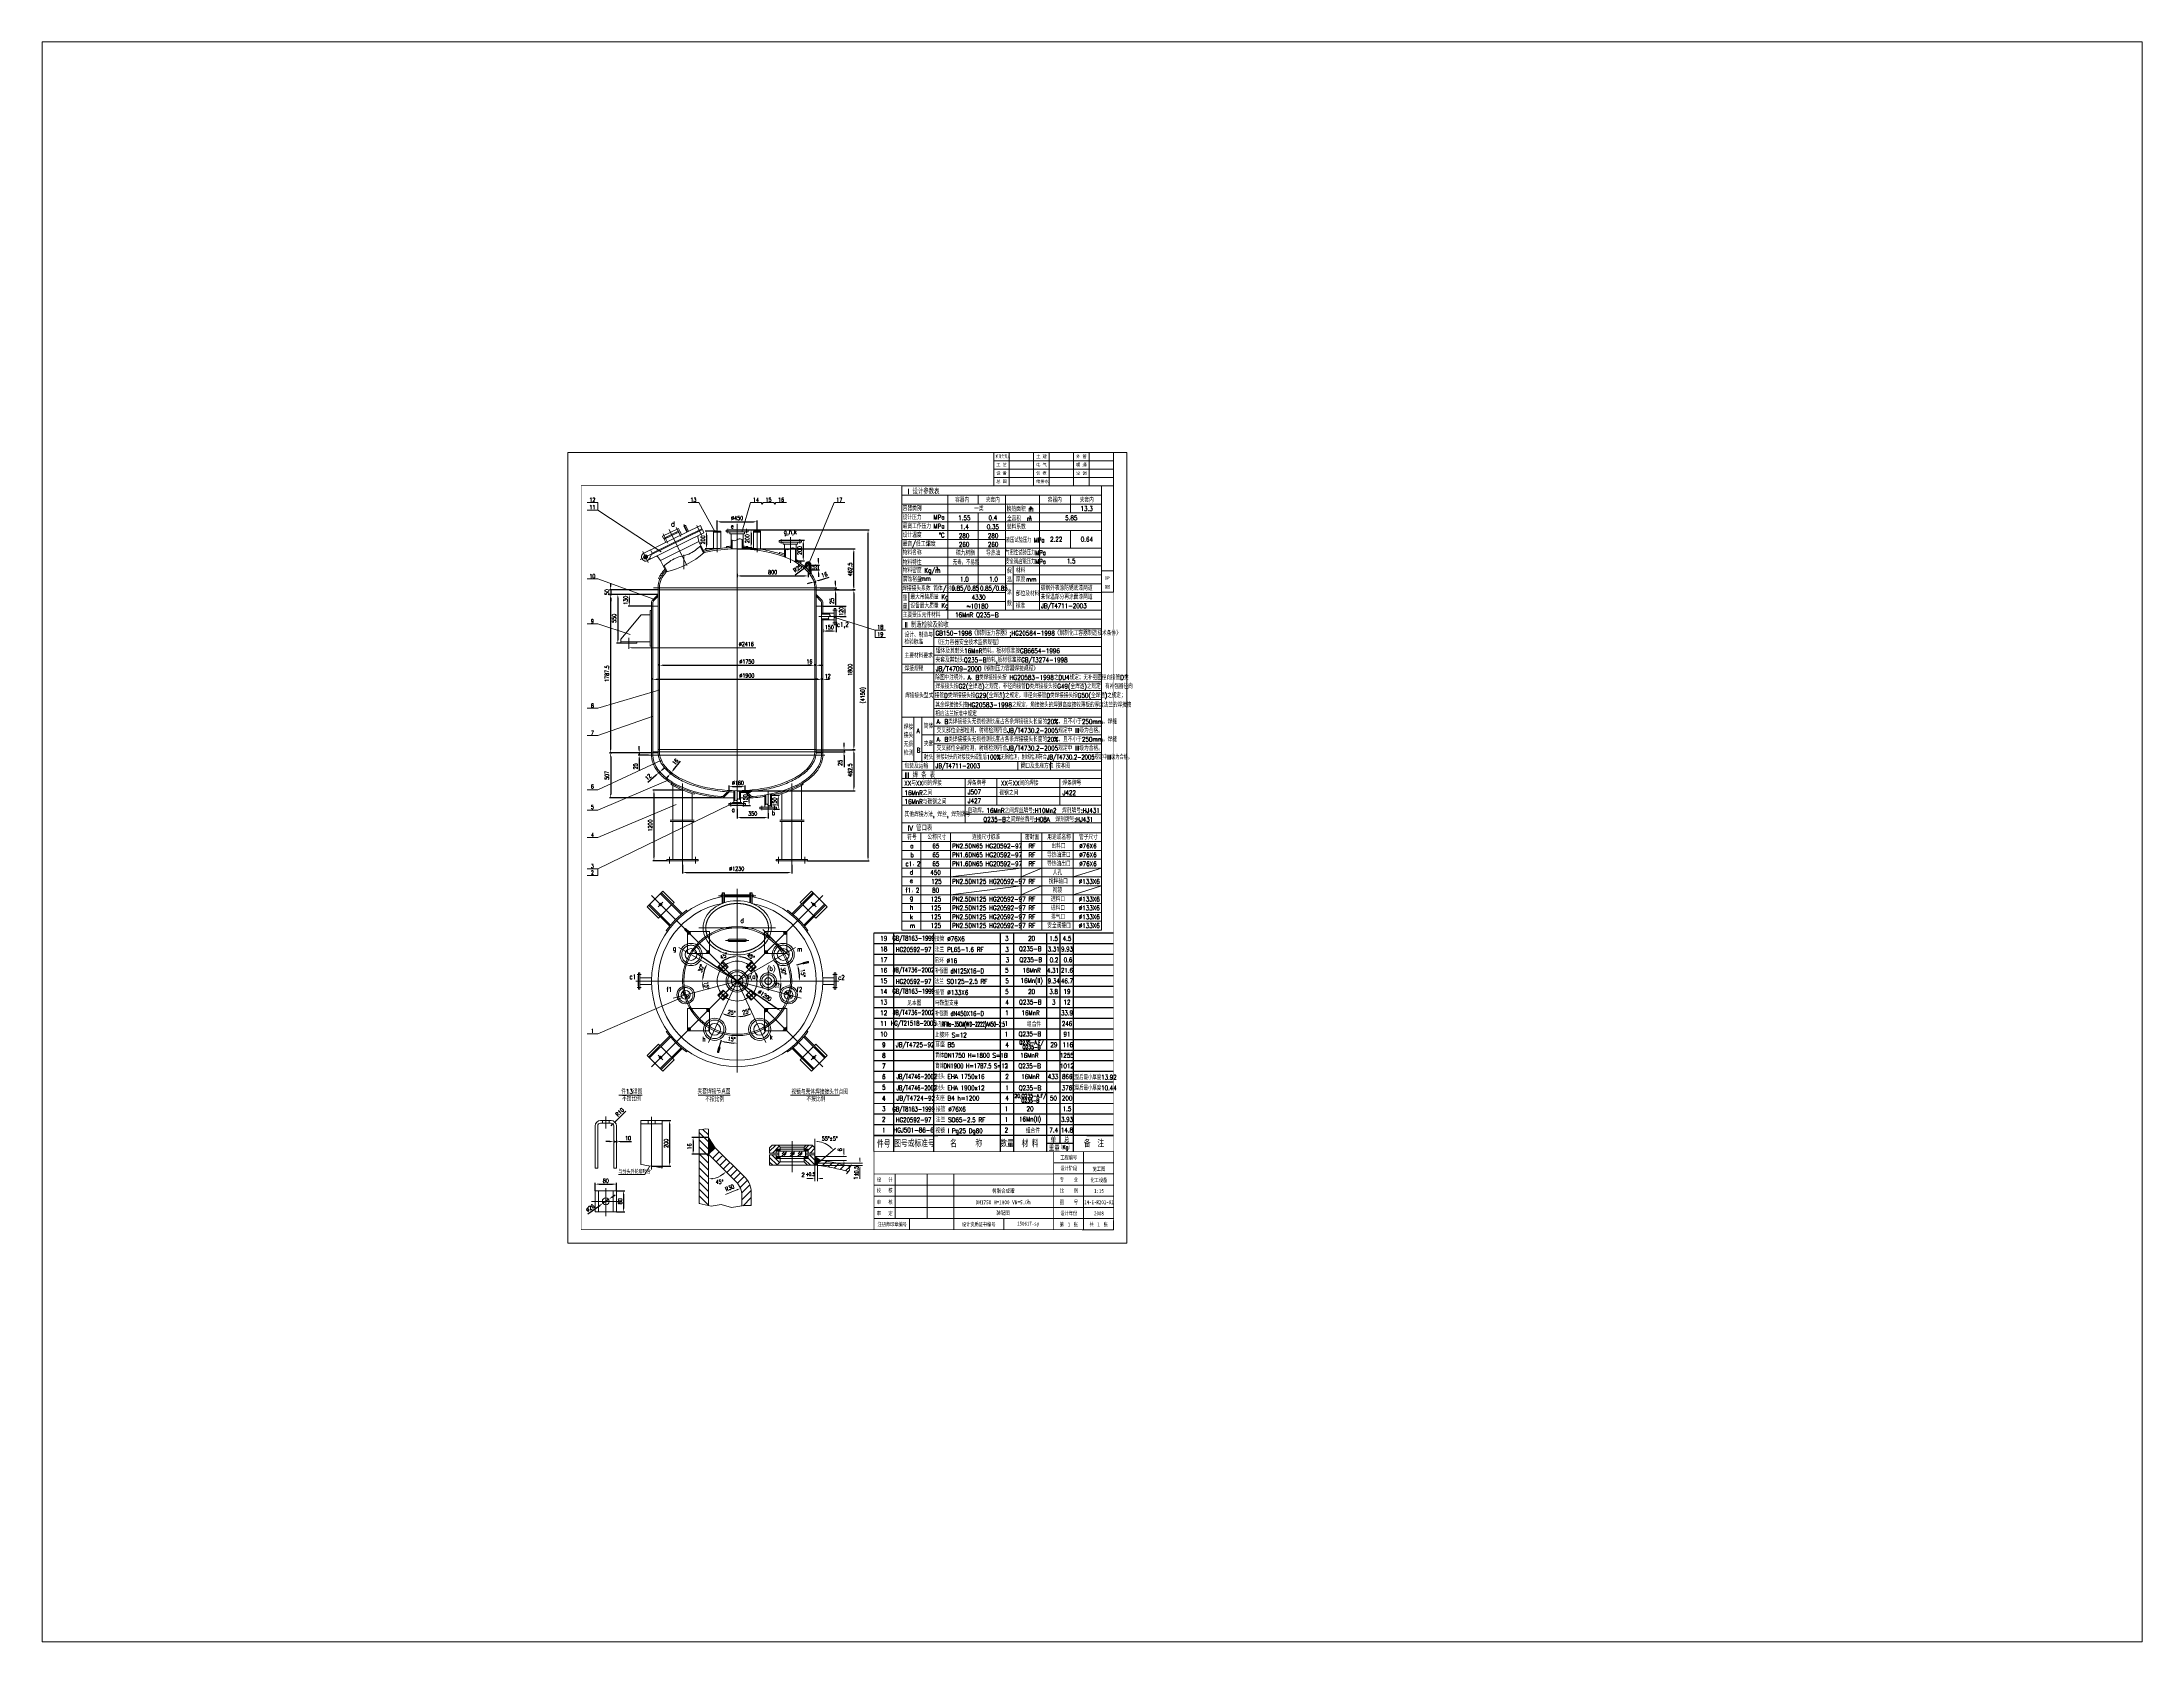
# Paper-space layout '布局1' of a CAD drawing. Extents: x 27 to 240, y 20 to 183.
# The model-space entities are those that its viewports show. They can reach past a viewport. Long polylines and large blocks are cut down to what shows.
import ezdxf
from ezdxf.enums import TextEntityAlignment as Align

# ---------------------------------------------------------------- set-up
doc = ezdxf.new("R2010")
doc.units = 0
doc.header["$LTSCALE"] = 150
for name, pattern in [('CENTER', [2, 1.25, -0.25, 0.25, -0.25]), ('CONTINOUS', [0]), ('DASHED', [0.75, 0.5, -0.25]), ('PHANTOM', [2.5, 1.25, -0.25, 0.25, -0.25, 0.25, -0.25])]:
    doc.linetypes.add(name, pattern=pattern)
doc.layers.get('0').update_dxf_attribs({"linetype": 'CONTINUOUS', "lineweight": 5})
for name, color, linetype, lineweight in [('1', 2, 'CONTINUOUS', 5), ('2', 1, 'CONTINUOUS', 5), ('BZCC', 7, 'CONTINUOUS', 5), ('CEN', 2, 'CENTER', 5), ('HGJ', 1, 'CONTINUOUS', 5), ('HGJX', 2, 'CENTER', 5), ('HGJY', 7, 'CONTINUOUS', 5), ('K1', 4, 'CONTINUOUS', 5), ('RENK', 7, 'CONTINUOUS', 5), ('TANK', 1, 'CONTINUOUS', 5), ('TANKX', 2, 'CENTER', 5), ('ZXX', 3, 'CONTINOUS', 5), ('ZZ', 1, 'CONTINUOUS', 5), ('ZZX', 2, 'CENTER', 5), ('zzy', 7, 'DASHED', 5)]:
    doc.layers.add(name, color=color, linetype=linetype, lineweight=lineweight)
doc.styles.add('HZ', font='simplex.shx', dxfattribs={"width": 0.75, "bigfont": 'hzfs.shx'})
doc.styles.add('HZFS', font='simplex.shx', dxfattribs={"width": 0.75, "bigfont": 'hzfs.shx'})
doc.styles.add('ST', font='', dxfattribs={"width": 0.75})
doc.styles.get("Standard").update_dxf_attribs({"font": 'simplex.shx', "width": 0.75, "bigfont": 'hzfs.shx'})
doc.styles.get('ST').set_extended_font_data('SimSun')
doc.dimstyles.get("Standard").update_dxf_attribs({"dimtxt": 0.18, "dimasz": 0.18, "dimexe": 0.18, "dimexo": 0.0625, "dimgap": 0.09, "dimtad": 0, "dimtih": 1, "dimtoh": 1, "dimdec": 4, "dimzin": 0, "dimdsep": 46, "dimtxsty": 'Standard', "dimcen": 0.09, "dimadec": 0, "dimazin": 0, "dimtfac": 1, "dimtdec": 4, "dimtofl": 0, "dimtmove": 0, "dimatfit": 3, "dimfxl": 1, "dimtolj": 1, "dimtzin": 0, "dimarcsym": 0})

# ---------------------------------------------------------------- blocks, each defined once
blk = doc.blocks.new('BT1')
at = {"color": 7}
for p, q in [((-25, 0), (-25, -90)), ((-18.8, -90), (-18.8, 0)), ((-12.5, -90), (-12.5, 0)), ((-6.2, -90), (-6.2, 0)), ((64, -9), (64, 0)), ((80, -9), (80, 0)), ((0, -9), (80, -9)), ((-25, -18.4), (0, -18.4)), ((-25, -30), (0, -30)), ((-25, -48.4), (0, -48.4)), ((-25, -60), (0, -60)), ((-25, -78.4), (0, -78.4)), ((-25, -90), (0, -90))]:
    blk.add_line(p, q, dxfattribs=at)
at = {"layer": 'BZCC'}
for p, q in [((0, 0), (0, -90)), ((0, -9), (0, 0)), ((0, 0), (80, 0))]:
    blk.add_line(p, q, dxfattribs=at)
at = {"layer": 'K1', "color": 7}
blk.add_line((0, 0), (-25, 0), dxfattribs=at)
at = {"color": 7, "style": 'HZ', "width": 0.75}
blk.add_text('图  号', height=3, rotation=180, dxfattribs=at).set_placement((77.4, -2.7))
for s, p in [('外 管', (-20.6, -28.1)), ('暖 通', (-14.4, -28.1)), ('空 调', (-8.1, -28.1)), ('土 建', (-20.6, -58.1)), ('电 气', (-14.4, -58.1)), ('仪 表', (-8.1, -58.1)), ('给排水', (-1.9, -58.1)), ('工 艺', (-14.4, -88.1)), ('设 备', (-8.1, -88.1)), ('总 图', (-1.9, -88.1))]:
    blk.add_text(s, height=2.34, rotation=90).set_placement(p)
at = {"width": 0.7}
blk.add_text('项目负责人', height=2.34, rotation=90, dxfattribs=at).set_placement((-20.6, -88.7))
blk = doc.blocks.new('*D48')
at = {"color": 4, "lineweight": -2}
for p, q in [((-16520, 2718), (-16422, 2718)), ((-16437, 2673), (-16437, 2248)), ((-16640, 2203), (-16422, 2203))]:
    blk.add_line(p, q, dxfattribs=at)
at = {"color": 4}
for points in [[(-16444, 2673), (-16429, 2673), (-16437, 2718)], [(-16444, 2248), (-16429, 2248), (-16437, 2203)]]:
    blk.add_solid(points, dxfattribs=at)
at = {"color": 4, "insert": (-16476, 2461), "char_height": 45, "attachment_point": 5, "rotation": 90}
blk.add_mtext('\\A1;200', dxfattribs=at)
blk = doc.blocks.new('*D49')
at = {"color": 4, "lineweight": -2}
for p, q in [((-17357, 1667), (-17225, 1759)), ((-17124, 1829), (-17188, 1785)), ((-17087, 1855), (-17050, 1881))]:
    blk.add_line(p, q, dxfattribs=at)
at = {"color": 4}
for points in [[(-17229, 1765), (-17221, 1753), (-17188, 1785)], [(-17091, 1861), (-17083, 1849), (-17124, 1829)]]:
    blk.add_solid(points, dxfattribs=at)
at = {"color": 4, "insert": (-17332, 1732), "char_height": 45, "attachment_point": 5, "rotation": 34.7605}
blk.add_mtext('\\A1;%%c26', dxfattribs=at)
blk = doc.blocks.new('*D50')
at = {"color": 4, "lineweight": -2}
for p, q in [((-17036, 1927), (-16940, 1927)), ((-17036, 1687), (-16940, 1687)), ((-16955, 1882), (-16955, 1732))]:
    blk.add_line(p, q, dxfattribs=at)
at = {"color": 4}
for points in [[(-16963, 1882), (-16948, 1882), (-16955, 1927)], [(-16963, 1732), (-16948, 1732), (-16955, 1687)]]:
    blk.add_solid(points, dxfattribs=at)
at = {"color": 4, "insert": (-16994, 1807), "char_height": 45, "attachment_point": 5, "rotation": 90}
blk.add_mtext('\\A1;80', dxfattribs=at)
blk = doc.blocks.new('*D51')
at = {"color": 4, "lineweight": -2}
for p, q in [((-17276, 1927), (-17276, 2016)), ((-17231, 2001), (-17081, 2001)), ((-17036, 1927), (-17036, 2016))]:
    blk.add_line(p, q, dxfattribs=at)
at = {"color": 4}
for points in [[(-17231, 2008), (-17231, 1993), (-17276, 2001)], [(-17081, 2008), (-17081, 1993), (-17036, 2001)]]:
    blk.add_solid(points, dxfattribs=at)
at = {"color": 4, "insert": (-17156, 2039), "char_height": 45, "attachment_point": 5}
blk.add_mtext('\\A1;80', dxfattribs=at)
blk = doc.blocks.new('*D52')
at = {"color": 4, "lineweight": -2}
for p, q in [((-17111, 2480), (-17156, 2480)), ((-17066, 2493), (-17066, 2465)), ((-17066, 2480), (-17036, 2480)), ((-17036, 2493), (-17036, 2465)), ((-16991, 2480), (-16865, 2480))]:
    blk.add_line(p, q, dxfattribs=at)
at = {"color": 4}
for points in [[(-17111, 2488), (-17111, 2473), (-17066, 2480)], [(-16991, 2488), (-16991, 2473), (-17036, 2480)]]:
    blk.add_solid(points, dxfattribs=at)
at = {"color": 4, "insert": (-16905, 2519), "char_height": 45, "attachment_point": 5}
blk.add_mtext('\\A1;10', dxfattribs=at)
blk = doc.blocks.new('*D53')
at = {"color": 4, "lineweight": -2}
for p, q in [((-17096, 2658), (-17075, 2680)), ((-16931, 2825), (-17043, 2712))]:
    blk.add_line(p, q, dxfattribs=at)
at = {"color": 4}
blk.add_solid([(-17049, 2717), (-17038, 2706), (-17075, 2680)], dxfattribs=at)
at = {"color": 4, "insert": (-16999, 2812), "char_height": 45, "attachment_point": 5, "rotation": 45.3359}
blk.add_mtext('\\A1;R10', dxfattribs=at)
blk = doc.blocks.new('*D54')
at = {"color": 4, "lineweight": -2}
for p, q in [((-15901, 9361), (-16037, 9361)), ((-16022, 9316), (-16022, 9206)), ((-15901, 9161), (-16037, 9161))]:
    blk.add_line(p, q, dxfattribs=at)
at = {"color": 4}
for points in [[(-16029, 9316), (-16014, 9316), (-16022, 9361)], [(-16029, 9206), (-16014, 9206), (-16022, 9161)]]:
    blk.add_solid(points, dxfattribs=at)
at = {"color": 4, "insert": (-16061, 9261), "char_height": 45, "attachment_point": 5, "rotation": 90}
blk.add_mtext('\\A1;200', dxfattribs=at)
blk = doc.blocks.new('*D55')
at = {"color": 4, "lineweight": -2}
for p, q in [((-14760, 9017), (-14760, 9056)), ((-14876, 8923), (-14746, 8923)), ((-14834, 8978), (-14746, 8978)), ((-14760, 8923), (-14760, 8978)), ((-14760, 8884), (-14760, 8845))]:
    blk.add_line(p, q, dxfattribs=at)
at = {"color": 4}
for points in [[(-14766, 9017), (-14753, 9017), (-14760, 8978)], [(-14766, 8884), (-14753, 8884), (-14760, 8923)]]:
    blk.add_solid(points, dxfattribs=at)
at = {"color": 7, "insert": (-14802, 8951), "char_height": 45, "attachment_point": 5, "rotation": 90, "style": 'HZFS'}
blk.add_mtext('\\A1;55', dxfattribs=at)
blk = doc.blocks.new('*D56')
at = {"color": 4, "lineweight": -2}
for p, q in [((-15676, 8877), (-15676, 8842)), ((-15637, 8855), (-14915, 8855)), ((-14876, 8888), (-14876, 8842))]:
    blk.add_line(p, q, dxfattribs=at)
at = {"color": 4}
for points in [[(-15637, 8862), (-15637, 8849), (-15676, 8855)], [(-14915, 8862), (-14915, 8849), (-14876, 8855)]]:
    blk.add_solid(points, dxfattribs=at)
at = {"color": 7, "insert": (-15276, 8897), "char_height": 45, "attachment_point": 5, "style": 'HZFS'}
blk.add_mtext('\\A1;800', dxfattribs=at)
blk = doc.blocks.new('*D57')
at = {"color": 4, "lineweight": -2}
blk.add_line((-15020, 8869), (-14887, 8970), dxfattribs=at)
at = {"color": 4}
blk.add_solid([(-14891, 8975), (-14883, 8965), (-14856, 8993)], dxfattribs=at)
at = {"color": 7, "insert": (-14994, 8941), "char_height": 45, "attachment_point": 5, "rotation": 37.1122, "style": 'HZFS'}
blk.add_mtext('\\A1;R25', dxfattribs=at)
blk = doc.blocks.new('*D58')
at = {"color": 4, "lineweight": -2}
for p, q in [((-15584, 9375), (-15505, 9375)), ((-15519, 9336), (-15519, 9214)), ((-15609, 9175), (-15505, 9175))]:
    blk.add_line(p, q, dxfattribs=at)
at = {"color": 4}
for points in [[(-15525, 9336), (-15512, 9336), (-15519, 9375)], [(-15525, 9214), (-15512, 9214), (-15519, 9175)]]:
    blk.add_solid(points, dxfattribs=at)
at = {"color": 7, "insert": (-15561, 9275), "char_height": 45, "attachment_point": 5, "rotation": 90, "style": 'HZFS'}
blk.add_mtext('\\A1;200', dxfattribs=at)
blk = doc.blocks.new('*D59')
at = {"color": 4, "lineweight": -2}
for p, q in [((-14984, 9259), (-14917, 9259)), ((-15009, 9024), (-14917, 9024)), ((-14930, 9220), (-14930, 9063))]:
    blk.add_line(p, q, dxfattribs=at)
at = {"color": 4}
for points in [[(-14937, 9220), (-14924, 9220), (-14930, 9259)], [(-14937, 9063), (-14924, 9063), (-14930, 9024)]]:
    blk.add_solid(points, dxfattribs=at)
at = {"color": 7, "insert": (-14972, 9141), "char_height": 45, "attachment_point": 5, "rotation": 90, "style": 'HZFS'}
blk.add_mtext('\\A1;200', dxfattribs=at)
blk = doc.blocks.new('*D60')
at = {"color": 4, "lineweight": -2}
for p, q in [((-14561, 8338), (-14561, 8220)), ((-14711, 8257), (-14711, 8220)), ((-14600, 8234), (-14672, 8234))]:
    blk.add_line(p, q, dxfattribs=at)
at = {"color": 4}
for points in [[(-14672, 8240), (-14672, 8227), (-14711, 8234)], [(-14600, 8240), (-14600, 8227), (-14561, 8234)]]:
    blk.add_solid(points, dxfattribs=at)
at = {"color": 7, "insert": (-14636, 8276), "char_height": 45, "attachment_point": 5, "style": 'HZFS'}
blk.add_mtext('\\A1;150', dxfattribs=at)
blk = doc.blocks.new('*D61')
at = {"color": 4, "lineweight": -2}
for p, q in [((-14711, 8516), (-14447, 8516)), ((-14516, 8397), (-14447, 8397)), ((-14460, 8436), (-14460, 8477))]:
    blk.add_line(p, q, dxfattribs=at)
at = {"color": 4}
for points in [[(-14467, 8477), (-14454, 8477), (-14460, 8516)], [(-14467, 8436), (-14454, 8436), (-14460, 8397)]]:
    blk.add_solid(points, dxfattribs=at)
at = {"color": 7, "insert": (-14502, 8456), "char_height": 45, "attachment_point": 5, "rotation": 90, "style": 'HZFS'}
blk.add_mtext('\\A1;120', dxfattribs=at)
blk = doc.blocks.new('*D62')
at = {"color": 4, "lineweight": -2}
for p, q in [((-14785, 8697), (-14347, 8697)), ((-14361, 8658), (-14361, 6936)), ((-14785, 6897), (-14347, 6897))]:
    blk.add_line(p, q, dxfattribs=at)
at = {"color": 4}
for points in [[(-14367, 8658), (-14354, 8658), (-14361, 8697)], [(-14367, 6936), (-14354, 6936), (-14361, 6897)]]:
    blk.add_solid(points, dxfattribs=at)
at = {"color": 7, "insert": (-14403, 7797), "char_height": 45, "attachment_point": 5, "rotation": 90, "style": 'HZFS'}
blk.add_mtext('\\A1;1800', dxfattribs=at)
blk = doc.blocks.new('*D63')
at = {"color": 4, "lineweight": -2}
for p, q in [((-14347, 6897), (-14374, 6897)), ((-14361, 6858), (-14361, 6474)), ((-15676, 6435), (-14347, 6435))]:
    blk.add_line(p, q, dxfattribs=at)
at = {"color": 4}
for points in [[(-14367, 6858), (-14354, 6858), (-14361, 6897)], [(-14367, 6474), (-14354, 6474), (-14361, 6435)]]:
    blk.add_solid(points, dxfattribs=at)
at = {"color": 7, "insert": (-14403, 6666), "char_height": 45, "attachment_point": 5, "rotation": 90, "style": 'HZFS'}
blk.add_mtext('\\A1;462.5', dxfattribs=at)
blk = doc.blocks.new('*D64')
at = {"color": 4, "lineweight": -2}
for p, q in [((-15676, 9159), (-14347, 9159)), ((-14361, 8736), (-14361, 9120)), ((-14347, 8697), (-14374, 8697))]:
    blk.add_line(p, q, dxfattribs=at)
at = {"color": 4}
for points in [[(-14367, 9120), (-14354, 9120), (-14361, 9159)], [(-14367, 8736), (-14354, 8736), (-14361, 8697)]]:
    blk.add_solid(points, dxfattribs=at)
at = {"color": 7, "insert": (-14403, 8928), "char_height": 45, "attachment_point": 5, "rotation": 90, "style": 'HZFS'}
blk.add_mtext('\\A1;462.5', dxfattribs=at)
blk = doc.blocks.new('*D65')
at = {"color": 4, "lineweight": -2}
for p, q in [((-16567, 8647), (-17034, 8647)), ((-17020, 8608), (-17020, 8136)), ((-16986, 8097), (-17034, 8097))]:
    blk.add_line(p, q, dxfattribs=at)
at = {"color": 4}
for points in [[(-17027, 8608), (-17014, 8608), (-17020, 8647)], [(-17027, 8136), (-17014, 8136), (-17020, 8097)]]:
    blk.add_solid(points, dxfattribs=at)
at = {"color": 7, "insert": (-17062, 8377), "char_height": 45, "attachment_point": 5, "rotation": 90, "style": 'HZFS'}
blk.add_mtext('\\A1;550', dxfattribs=at)
blk = doc.blocks.new('*D66')
at = {"color": 4, "lineweight": -2}
for p, q in [((-17115, 6860), (-17088, 6860)), ((-17101, 6821), (-17101, 6392)), ((-15852, 6353), (-17115, 6353))]:
    blk.add_line(p, q, dxfattribs=at)
at = {"color": 4}
for points in [[(-17108, 6821), (-17095, 6821), (-17101, 6860)], [(-17108, 6392), (-17095, 6392), (-17101, 6353)]]:
    blk.add_solid(points, dxfattribs=at)
at = {"color": 7, "insert": (-17143, 6607), "char_height": 45, "attachment_point": 5, "rotation": 90, "style": 'HZFS'}
blk.add_mtext('\\A1;507', dxfattribs=at)
blk = doc.blocks.new('*D67')
at = {"color": 4, "lineweight": -2}
for p, q in [((-16291, 5600), (-16291, 5500)), ((-16252, 5514), (-15100, 5514)), ((-15061, 5600), (-15061, 5500))]:
    blk.add_line(p, q, dxfattribs=at)
at = {"color": 4}
for points in [[(-16252, 5520), (-16252, 5507), (-16291, 5514)], [(-15100, 5520), (-15100, 5507), (-15061, 5514)]]:
    blk.add_solid(points, dxfattribs=at)
at = {"color": 7, "insert": (-15681, 5556), "char_height": 45, "attachment_point": 5, "style": 'HZFS'}
blk.add_mtext('\\A1;%%C1230', dxfattribs=at)
blk = doc.blocks.new('*D68')
at = {"color": 4, "lineweight": -2}
for p, q in [((-16291, 6442), (-16627, 6442)), ((-16613, 6403), (-16613, 5684)), ((-16468, 5645), (-16627, 5645))]:
    blk.add_line(p, q, dxfattribs=at)
at = {"color": 4}
for points in [[(-16620, 6403), (-16607, 6403), (-16613, 6442)], [(-16620, 5684), (-16607, 5684), (-16613, 5645)]]:
    blk.add_solid(points, dxfattribs=at)
at = {"color": 7, "insert": (-16655, 6043), "char_height": 45, "attachment_point": 5, "rotation": 90, "style": 'HZFS'}
blk.add_mtext('\\A1;1200', dxfattribs=at)
blk = doc.blocks.new('*D69')
at = {"color": 4, "lineweight": -2}
for p, q in [((-15288, 6386), (-15198, 6386)), ((-15267, 6228), (-15198, 6228)), ((-15212, 6267), (-15212, 6347))]:
    blk.add_line(p, q, dxfattribs=at)
at = {"color": 4}
for points in [[(-15218, 6347), (-15205, 6347), (-15212, 6386)], [(-15218, 6267), (-15205, 6267), (-15212, 6228)]]:
    blk.add_solid(points, dxfattribs=at)
at = {"color": 7, "insert": (-15254, 6307), "char_height": 45, "attachment_point": 5, "rotation": 90, "style": 'HZFS'}
blk.add_mtext('\\A1;150', dxfattribs=at)
blk = doc.blocks.new('*D70')
at = {"color": 4, "lineweight": -2}
for p, q in [((-15638, 6419), (-15527, 6419)), ((-15617, 6269), (-15527, 6269)), ((-15541, 6308), (-15541, 6380))]:
    blk.add_line(p, q, dxfattribs=at)
at = {"color": 4}
for points in [[(-15547, 6380), (-15534, 6380), (-15541, 6419)], [(-15547, 6308), (-15534, 6308), (-15541, 6269)]]:
    blk.add_solid(points, dxfattribs=at)
at = {"color": 7, "insert": (-15583, 6344), "char_height": 45, "attachment_point": 5, "rotation": 90, "style": 'HZFS'}
blk.add_mtext('\\A1;150', dxfattribs=at)
blk = doc.blocks.new('*D71')
at = {"color": 4, "lineweight": -2}
for p, q in [((-15676, 6230), (-15676, 6120)), ((-15326, 6183), (-15326, 6120)), ((-15637, 6134), (-15365, 6134))]:
    blk.add_line(p, q, dxfattribs=at)
at = {"color": 4}
for points in [[(-15637, 6140), (-15637, 6127), (-15676, 6134)], [(-15365, 6140), (-15365, 6127), (-15326, 6134)]]:
    blk.add_solid(points, dxfattribs=at)
at = {"color": 7, "insert": (-15501, 6176), "char_height": 45, "attachment_point": 5, "style": 'HZFS'}
blk.add_mtext('\\A1;350', dxfattribs=at)
blk = doc.blocks.new('*D72')
at = {"color": 4, "lineweight": -2}
for p, q in [((-14740, 6872), (-14458, 6872)), ((-14515, 6897), (-14458, 6897)), ((-14471, 6936), (-14471, 6975)), ((-14471, 6897), (-14471, 6872)), ((-14471, 6833), (-14471, 6701))]:
    blk.add_line(p, q, dxfattribs=at)
at = {"color": 4}
for points in [[(-14478, 6936), (-14465, 6936), (-14471, 6897)], [(-14478, 6833), (-14465, 6833), (-14471, 6872)]]:
    blk.add_solid(points, dxfattribs=at)
at = {"color": 7, "insert": (-14513, 6748), "char_height": 45, "attachment_point": 5, "rotation": 90, "style": 'HZFS'}
blk.add_mtext('\\A1;25', dxfattribs=at)
blk = doc.blocks.new('*D73')
at = {"color": 4, "lineweight": -2}
for p, q in [((-16780, 6899), (-16780, 6938)), ((-16707, 6860), (-16793, 6860)), ((-16673, 6835), (-16793, 6835)), ((-16780, 6860), (-16780, 6835)), ((-16780, 6796), (-16780, 6663))]:
    blk.add_line(p, q, dxfattribs=at)
at = {"color": 4}
for points in [[(-16786, 6899), (-16773, 6899), (-16780, 6860)], [(-16786, 6796), (-16773, 6796), (-16780, 6835)]]:
    blk.add_solid(points, dxfattribs=at)
at = {"color": 7, "insert": (-16822, 6710), "char_height": 45, "attachment_point": 5, "rotation": 90, "style": 'HZFS'}
blk.add_mtext('\\A1;25', dxfattribs=at)
blk = doc.blocks.new('*D74')
at = {"color": 4, "lineweight": -2}
for p, q in [((-16551, 7846), (-16551, 7862)), ((-16512, 7848), (-14840, 7848)), ((-14801, 7846), (-14801, 7862))]:
    blk.add_line(p, q, dxfattribs=at)
at = {"color": 4}
for points in [[(-16512, 7855), (-16512, 7842), (-16551, 7848)], [(-14840, 7855), (-14840, 7842), (-14801, 7848)]]:
    blk.add_solid(points, dxfattribs=at)
at = {"color": 7, "insert": (-15566, 7890), "char_height": 45, "attachment_point": 5, "style": 'HZFS'}
blk.add_mtext('\\A1;%%C1750', dxfattribs=at)
blk = doc.blocks.new('*D75')
at = {"color": 4, "lineweight": -2}
for p, q in [((-14840, 7848), (-14879, 7848)), ((-14801, 7846), (-14801, 7862)), ((-14801, 7848), (-14785, 7848)), ((-14785, 7848), (-14785, 7862)), ((-14746, 7848), (-14707, 7848))]:
    blk.add_line(p, q, dxfattribs=at)
at = {"color": 4}
for points in [[(-14840, 7855), (-14840, 7842), (-14801, 7848)], [(-14746, 7855), (-14746, 7842), (-14785, 7848)]]:
    blk.add_solid(points, dxfattribs=at)
at = {"color": 7, "insert": (-14861, 7890), "char_height": 45, "attachment_point": 5, "style": 'HZFS'}
blk.add_mtext('\\A1;16', dxfattribs=at)
blk = doc.blocks.new('*D76')
at = {"color": 4, "lineweight": -2}
for p, q in [((-16626, 7688), (-16626, 7703)), ((-16587, 7690), (-14765, 7690)), ((-14726, 7688), (-14726, 7703))]:
    blk.add_line(p, q, dxfattribs=at)
at = {"color": 4}
for points in [[(-16587, 7696), (-16587, 7683), (-16626, 7690)], [(-14765, 7696), (-14765, 7683), (-14726, 7690)]]:
    blk.add_solid(points, dxfattribs=at)
at = {"color": 7, "insert": (-15566, 7732), "char_height": 45, "attachment_point": 5, "style": 'HZFS'}
blk.add_mtext('\\A1;%%C1900', dxfattribs=at)
blk = doc.blocks.new('*D77')
at = {"color": 4, "lineweight": -2}
for p, q in [((-14765, 7690), (-14804, 7690)), ((-14726, 7688), (-14726, 7703)), ((-14726, 7690), (-14711, 7690)), ((-14711, 7690), (-14711, 7703)), ((-14672, 7690), (-14633, 7690))]:
    blk.add_line(p, q, dxfattribs=at)
at = {"color": 4}
for points in [[(-14765, 7696), (-14765, 7683), (-14726, 7690)], [(-14672, 7696), (-14672, 7683), (-14711, 7690)]]:
    blk.add_solid(points, dxfattribs=at)
at = {"color": 7, "insert": (-14655, 7726), "char_height": 45, "attachment_point": 5, "style": 'HZFS'}
blk.add_mtext('\\A1;12', dxfattribs=at)
blk = doc.blocks.new('*D78')
at = {"color": 4, "lineweight": -2}
for p, q in [((-14848, 8777), (-14886, 8766)), ((-14811, 8789), (-14796, 8794)), ((-14811, 8789), (-14807, 8776)), ((-14796, 8794), (-14792, 8781)), ((-14758, 8805), (-14639, 8842))]:
    blk.add_line(p, q, dxfattribs=at)
at = {"color": 4}
for points in [[(-14850, 8784), (-14846, 8771), (-14811, 8789)], [(-14760, 8811), (-14757, 8799), (-14796, 8794)]]:
    blk.add_solid(points, dxfattribs=at)
at = {"color": 7, "insert": (-14693, 8869), "char_height": 45, "attachment_point": 5, "rotation": 17.0659, "style": 'HZFS'}
blk.add_mtext('\\A1;16', dxfattribs=at)
blk = doc.blocks.new('*D79')
at = {"color": 4, "lineweight": -2}
for p, q in [((-16437, 6636), (-16418, 6619)), ((-16428, 6628), (-16418, 6640)), ((-16427, 6648), (-16407, 6632)), ((-16393, 6670), (-16313, 6766)), ((-16453, 6598), (-16478, 6568))]:
    blk.add_line(p, q, dxfattribs=at)
at = {"color": 4}
for points in [[(-16458, 6602), (-16448, 6594), (-16428, 6628)], [(-16398, 6674), (-16388, 6666), (-16418, 6640)]]:
    blk.add_solid(points, dxfattribs=at)
at = {"color": 7, "insert": (-16372, 6760), "char_height": 45, "attachment_point": 5, "rotation": 50.0497, "style": 'HZFS'}
blk.add_mtext('\\A1;16', dxfattribs=at)
blk = doc.blocks.new('*D80')
at = {"color": 4, "lineweight": -2}
for p, q in [((-16559, 6637), (-16568, 6647)), ((-16548, 6647), (-16559, 6637)), ((-16548, 6647), (-16539, 6636)), ((-16518, 6672), (-16489, 6698)), ((-16589, 6611), (-16684, 6529))]:
    blk.add_line(p, q, dxfattribs=at)
at = {"color": 4}
for points in [[(-16593, 6616), (-16585, 6606), (-16559, 6637)], [(-16523, 6677), (-16514, 6667), (-16548, 6647)]]:
    blk.add_solid(points, dxfattribs=at)
at = {"color": 7, "insert": (-16679, 6589), "char_height": 45, "attachment_point": 5, "rotation": 40.8206, "style": 'HZFS'}
blk.add_mtext('\\A1;12', dxfattribs=at)
blk = doc.blocks.new('*D81')
at = {"color": 4, "lineweight": -2}
for p, q in [((-14566, 8761), (-14566, 8800)), ((-14740, 8722), (-14553, 8722)), ((-14526, 8697), (-14580, 8697)), ((-14566, 8722), (-14566, 8697)), ((-14566, 8658), (-14566, 8526))]:
    blk.add_line(p, q, dxfattribs=at)
at = {"color": 4}
for points in [[(-14573, 8761), (-14560, 8761), (-14566, 8722)], [(-14573, 8658), (-14560, 8658), (-14566, 8697)]]:
    blk.add_solid(points, dxfattribs=at)
at = {"color": 7, "insert": (-14608, 8573), "char_height": 45, "attachment_point": 5, "rotation": 90, "style": 'HZFS'}
blk.add_mtext('\\A1;25', dxfattribs=at)
blk = doc.blocks.new('*D82')
at = {"color": 4, "lineweight": -2}
blk.add_arc((-15676, 4289), 276, 98.1009, 126.8991, dxfattribs=at)
at = {"color": 4}
for points in [[(-15837, 4505), (-15846, 4515), (-15871, 4484)], [(-15715, 4569), (-15714, 4556), (-15676, 4565)]]:
    blk.add_solid(points, dxfattribs=at)
at = {"color": 7, "insert": (-15824, 4571), "char_height": 45, "attachment_point": 5, "rotation": 27.7588, "style": 'HZFS'}
blk.add_mtext('\\A1;45°', dxfattribs=at)
blk = doc.blocks.new('*D83')
at = {"color": 4, "lineweight": -2}
blk.add_arc((-15676, 4289), 276, 53.1084, 81.8916, dxfattribs=at)
at = {"color": 4}
for points in [[(-15637, 4556), (-15636, 4569), (-15676, 4565)], [(-15506, 4515), (-15515, 4505), (-15481, 4484)]]:
    blk.add_solid(points, dxfattribs=at)
at = {"color": 7, "insert": (-15522, 4567), "char_height": 45, "attachment_point": 5, "rotation": 331.0961, "style": 'HZFS'}
blk.add_mtext('\\A1;45°', dxfattribs=at)
blk = doc.blocks.new('*D84')
at = {"color": 4, "lineweight": -2}
blk.add_arc((-15676, 4289), 389, 155.7529, 174.2471, dxfattribs=at)
at = {"color": 4}
for points in [[(-16056, 4328), (-16069, 4328), (-16064, 4289)], [(-16036, 4452), (-16024, 4446), (-16012, 4483)]]:
    blk.add_solid(points, dxfattribs=at)
at = {"color": 7, "insert": (-16082, 4432), "char_height": 45, "attachment_point": 5, "rotation": 70.5915, "style": 'HZFS'}
blk.add_mtext('\\A1;30°', dxfattribs=at)
blk = doc.blocks.new('*D85')
at = {"color": 4, "lineweight": -2}
blk.add_arc((-15676, 4289), 493, 4.5347, 25.4653, dxfattribs=at)
at = {"color": 4}
for points in [[(-15237, 4498), (-15225, 4504), (-15249, 4536)], [(-15178, 4328), (-15191, 4328), (-15183, 4289)]]:
    blk.add_solid(points, dxfattribs=at)
at = {"color": 7, "insert": (-15153, 4401), "char_height": 45, "attachment_point": 5, "rotation": 282.049, "style": 'HZFS'}
blk.add_mtext('\\A1;30°', dxfattribs=at)
blk = doc.blocks.new('*D86')
at = {"color": 4, "lineweight": -2}
blk.add_line((-14939, 4486), (-15008, 4468), dxfattribs=at)
blk.add_arc((-15676, 4289), 705, 3.1708, 11.8292, dxfattribs=at)
at = {"color": 4}
for points in [[(-14992, 4432), (-14980, 4435), (-14995, 4471)], [(-14966, 4328), (-14979, 4328), (-14971, 4289)]]:
    blk.add_solid(points, dxfattribs=at)
at = {"color": 7, "insert": (-14934, 4379), "char_height": 45, "attachment_point": 5, "rotation": 276.891, "style": 'HZFS'}
blk.add_mtext('\\A1;15°', dxfattribs=at)
blk = doc.blocks.new('*D87')
at = {"color": 4, "lineweight": -2}
blk.add_arc((-15676, 4289), 389, 185.7428, 189.2572, dxfattribs=at)
at = {"color": 4}
for points in [[(-16070, 4250), (-16057, 4250), (-16065, 4289)], [(-16054, 4228), (-16066, 4225), (-16052, 4188)]]:
    blk.add_solid(points, dxfattribs=at)
at = {"color": 7, "insert": (-16020, 4239), "char_height": 45, "attachment_point": 5, "rotation": 278.2648, "style": 'HZFS'}
blk.add_mtext('\\A1;15°', dxfattribs=at)
blk = doc.blocks.new('*D88')
at = {"color": 4, "lineweight": -2}
blk.add_arc((-15676, 4289), 494, 349.523, 355.477, dxfattribs=at)
at = {"color": 4}
for points in [[(-15190, 4250), (-15177, 4250), (-15182, 4289)], [(-15184, 4198), (-15196, 4201), (-15199, 4161)]]:
    blk.add_solid(points, dxfattribs=at)
at = {"color": 7, "insert": (-15226, 4248), "char_height": 45, "attachment_point": 5, "rotation": 84.7713, "style": 'HZFS'}
blk.add_mtext('\\A1;15°', dxfattribs=at)
blk = doc.blocks.new('*D89')
at = {"color": 4, "lineweight": -2}
blk.add_arc((-15676, 4289), 401, 250.5706, 264.4294, dxfattribs=at)
at = {"color": 4}
for points in [[(-15812, 3905), (-15807, 3917), (-15845, 3925)], [(-15714, 3896), (-15715, 3883), (-15676, 3888)]]:
    blk.add_solid(points, dxfattribs=at)
at = {"color": 7, "insert": (-15738, 3935), "char_height": 45, "attachment_point": 5, "rotation": 349.9972, "style": 'HZFS'}
blk.add_mtext('\\A1;25°', dxfattribs=at)
blk = doc.blocks.new('*D90')
at = {"color": 4, "lineweight": -2}
blk.add_line((-15873, 3552), (-15853, 3627), dxfattribs=at)
blk.add_arc((-15676, 4289), 699, 258.1965, 266.8035, dxfattribs=at)
at = {"color": 4}
for points in [[(-15820, 3598), (-15817, 3611), (-15857, 3614)], [(-15715, 3597), (-15715, 3585), (-15676, 3590)]]:
    blk.add_solid(points, dxfattribs=at)
at = {"color": 7, "insert": (-15738, 3635), "char_height": 45, "attachment_point": 5, "rotation": 354.5812, "style": 'HZFS'}
blk.add_mtext('\\A1;15°', dxfattribs=at)
blk = doc.blocks.new('*D91')
at = {"color": 4, "lineweight": -2}
blk.add_arc((-15676, 4289), 401, 275.5711, 289.4289, dxfattribs=at)
at = {"color": 4}
for points in [[(-15637, 3883), (-15637, 3896), (-15676, 3888)], [(-15545, 3917), (-15540, 3905), (-15506, 3925)]]:
    blk.add_solid(points, dxfattribs=at)
at = {"color": 7, "insert": (-15574, 3945), "char_height": 45, "attachment_point": 5, "rotation": 16.4903, "style": 'HZFS'}
blk.add_mtext('\\A1;25°', dxfattribs=at)
blk = doc.blocks.new('*D92')
at = {"color": 4, "lineweight": -2}
for p, q in [((-16763, 8647), (-16905, 8647)), ((-16891, 8608), (-16891, 8555)), ((-16641, 8516), (-16905, 8516))]:
    blk.add_line(p, q, dxfattribs=at)
at = {"color": 4}
for points in [[(-16898, 8608), (-16885, 8608), (-16891, 8647)], [(-16898, 8555), (-16885, 8555), (-16891, 8516)]]:
    blk.add_solid(points, dxfattribs=at)
at = {"color": 7, "insert": (-16933, 8580), "char_height": 45, "attachment_point": 5, "rotation": 90, "style": 'HZFS'}
blk.add_mtext('\\A1;130', dxfattribs=at)
blk = doc.blocks.new('*D93')
at = {"color": 4, "lineweight": -2}
blk.add_line((-16139, 4606), (-15213, 3972), dxfattribs=at)
at = {"color": 4}
for points in [[(-16135, 4611), (-16142, 4601), (-16171, 4628)], [(-15209, 3977), (-15217, 3967), (-15181, 3950)]]:
    blk.add_solid(points, dxfattribs=at)
at = {"color": 7, "insert": (-15365, 4127), "char_height": 45, "attachment_point": 5, "rotation": 325.6016, "style": 'HZFS'}
blk.add_mtext('\\A1;∅1200', dxfattribs=at)
blk = doc.blocks.new('*D94')
at = {"color": 4, "lineweight": -2}
for p, q in [((-15901, 9377), (-15901, 9479)), ((-15451, 9377), (-15451, 9479)), ((-15862, 9465), (-15490, 9465))]:
    blk.add_line(p, q, dxfattribs=at)
at = {"color": 4}
for points in [[(-15862, 9472), (-15862, 9459), (-15901, 9465)], [(-15490, 9472), (-15490, 9459), (-15451, 9465)]]:
    blk.add_solid(points, dxfattribs=at)
at = {"color": 7, "insert": (-15676, 9507), "char_height": 45, "attachment_point": 5, "style": 'HZFS'}
blk.add_mtext('\\A1;%%C450', dxfattribs=at)
blk = doc.blocks.new('*D95')
at = {"color": 4, "lineweight": -2}
for p, q in [((-17034, 8647), (-17115, 8647)), ((-17101, 6899), (-17101, 8608)), ((-16641, 6860), (-17115, 6860))]:
    blk.add_line(p, q, dxfattribs=at)
at = {"color": 4}
for points in [[(-17108, 8608), (-17095, 8608), (-17101, 8647)], [(-17108, 6899), (-17095, 6899), (-17101, 6860)]]:
    blk.add_solid(points, dxfattribs=at)
at = {"color": 7, "insert": (-17143, 7754), "char_height": 45, "attachment_point": 5, "rotation": 90, "style": 'HZFS'}
blk.add_mtext('\\A1;1787.5', dxfattribs=at)
blk = doc.blocks.new('*D96')
at = {"color": 4, "lineweight": -2}
for p, q in [((-17101, 8736), (-17101, 8775)), ((-16567, 8697), (-17115, 8697)), ((-17115, 8647), (-17088, 8647)), ((-17101, 8697), (-17101, 8647)), ((-17101, 8608), (-17101, 8569))]:
    blk.add_line(p, q, dxfattribs=at)
at = {"color": 4}
for points in [[(-17108, 8736), (-17095, 8736), (-17101, 8697)], [(-17108, 8608), (-17095, 8608), (-17101, 8647)]]:
    blk.add_solid(points, dxfattribs=at)
at = {"color": 7, "insert": (-17143, 8672), "char_height": 45, "attachment_point": 5, "rotation": 90, "style": 'HZFS'}
blk.add_mtext('\\A1;50', dxfattribs=at)
blk = doc.blocks.new('*D97')
at = {"color": 4, "lineweight": -2}
for p, q in [((-15584, 9375), (-14187, 9375)), ((-14200, 5684), (-14200, 9336)), ((-14884, 5645), (-14187, 5645))]:
    blk.add_line(p, q, dxfattribs=at)
at = {"color": 4}
for points in [[(-14207, 9336), (-14194, 9336), (-14200, 9375)], [(-14207, 5684), (-14194, 5684), (-14200, 5645)]]:
    blk.add_solid(points, dxfattribs=at)
at = {"color": 7, "insert": (-14254, 7510), "char_height": 45, "attachment_point": 5, "rotation": 90, "style": 'HZFS'}
blk.add_mtext('\\A1;(4150)', dxfattribs=at)
blk = doc.blocks.new('*D98')
at = {"color": 4, "lineweight": -2}
for p, q in [((-15766, 6421), (-15766, 6494)), ((-15727, 6481), (-15625, 6481)), ((-15586, 6421), (-15586, 6494))]:
    blk.add_line(p, q, dxfattribs=at)
at = {"color": 4}
for points in [[(-15727, 6487), (-15727, 6474), (-15766, 6481)], [(-15625, 6487), (-15625, 6474), (-15586, 6481)]]:
    blk.add_solid(points, dxfattribs=at)
at = {"color": 7, "insert": (-15667, 6523), "char_height": 45, "attachment_point": 5, "style": 'HZFS'}
blk.add_mtext('\\A1;%%C180', dxfattribs=at)
blk = doc.blocks.new('*X99')
at = {"color": 0}
for p, q in [((364, 332.1), (365.1, 333.3)), ((365.1, 333.3), (367.1, 335.3)), ((366.6, 329.5), (370.4, 333.3)), ((367.1, 335.3), (368.9, 337.1)), ((369.3, 326.8), (374.2, 331.8)), ((370.4, 333.3), (371.6, 334.4)), ((371.9, 324.2), (376.9, 329.1)), ((374.6, 321.5), (379.5, 326.5)), ((377.2, 318.9), (382.2, 323.8)), ((379.9, 316.2), (384.8, 321.2)), ((382.5, 313.5), (387.5, 318.5)), ((384.5, 310.3), (390, 315.7)), ((385.7, 306.2), (391.9, 312.3)), ((385.9, 301), (392.8, 308)), ((386.7, 296.5), (392.9, 302.7)), ((392.3, 296.8), (392.9, 297.4))]:
    blk.add_line(p, q, dxfattribs=at)
blk = doc.blocks.new('*D100')
at = {"color": 4, "lineweight": -2}
for p, q in [((-15998, 2528), (-16185, 2528)), ((-16172, 2489), (-16172, 2376)), ((-15998, 2337), (-16185, 2337))]:
    blk.add_line(p, q, dxfattribs=at)
at = {"color": 4}
for points in [[(-16178, 2489), (-16165, 2489), (-16172, 2528)], [(-16178, 2376), (-16165, 2376), (-16172, 2337)]]:
    blk.add_solid(points, dxfattribs=at)
at = {"color": 7, "insert": (-16214, 2426), "char_height": 45, "attachment_point": 5, "rotation": 90, "style": 'HZFS'}
blk.add_mtext('\\A1;16', dxfattribs=at)
blk = doc.blocks.new('*X101')
at = {"color": 0}
for p, q in [((119, 83.7), (123.4, 88)), ((121.1, 82.2), (126.2, 87.3)), ((145.1, 85), (148.1, 88)), ((148, 84.4), (151.3, 87.7)), ((149.4, 82.2), (153, 85.8)), ((152.9, 82.2), (153, 82.3))]:
    blk.add_line(p, q, dxfattribs=at)
blk = doc.blocks.new('*X102')
at = {"color": 0}
for p, q in [((124.7, 73.3), (119, 79)), ((126.5, 75), (120.6, 80.9)), ((153, 76.8), (148.9, 80.9)), ((153, 80.3), (152.4, 80.9)), ((121.4, 73), (119, 75.4)), ((149.7, 73), (145, 77.7)), ((153, 73.3), (148, 78.3))]:
    blk.add_line(p, q, dxfattribs=at)
blk = doc.blocks.new('*X103')
at = {"color": 0}
for p, q in [((160.7, 176.6), (162.5, 178.4)), ((164.3, 174.9), (167.8, 178.4)), ((168.9, 174.2), (172.3, 177.6)), ((173.3, 173.3), (176.7, 176.7)), ((177.6, 172.3), (180.9, 175.6)), ((181.8, 171.2), (185.1, 174.5))]:
    blk.add_line(p, q, dxfattribs=at)

msp = doc.modelspace()

# ---------------------------------------------------------------- linework, layer by layer
for p, q in [((-11283.92645, 10246.59829), (-17583.92645, 10246.59829)), ((-17583.92645, 10246.59829), (-17583.92645, 1336.59829)), ((-11283.92645, 1336.59829), (-11283.92645, 10246.59829)), ((-12958.88402, 9665.47407), (-12958.88402, 9765.22407)), ((-11919.08701, 9565.72407), (-11919.08701, 9765.22407)), ((-17246.9887, 9681.09576), (-17246.9887, 9595.26558)), ((-17246.9887, 9595.26558), (-16532.08332, 9125.34445)), ((-16108.95049, 9681.09576), (-15927.90302, 9354.97544)), ((-15524.40669, 9681.09576), (-15620.66361, 9359.28962)), ((-15404.40669, 9681.09576), (-15392.98843, 9665.12112)), ((-15392.98843, 9665.12112), (-15382.42984, 9681.09576)), ((-15262.42984, 9681.09576), (-15251.01158, 9665.12112)), ((-15251.01158, 9665.12112), (-15240.45298, 9681.09576)), ((-14583.8591, 9681.09576), (-14863.87236, 9003.79101)), ((-13818.92645, 9565.72407), (-11568.92645, 9565.72407)), ((-12958.88402, 8667.97407), (-12958.88402, 9565.72407)), ((-12279.92645, 9465.97407), (-11568.92645, 9465.97407)), ((-11919.08701, 9166.72407), (-11919.08701, 9366.22407)), ((-17246.9887, 8823.22562), (-16612.9108, 8592.06059)), ((-14916.78399, 8978.14135), (-14833.97148, 8978.14135)), ((-13740.9687, 8667.97407), (-13740.9687, 8468.47407)), ((-17246.9887, 8314.36933), (-16882.01954, 8196.6581)), ((-14121.9372, 8245.39503), (-14574.67442, 8386.00112)), ((-17246.9887, 7364.68303), (-16559.15154, 7567.69076)), ((-17246.9887, 7057.53017), (-16632.62504, 7272.29829)), ((-13595.88634, 7263.06287), (-13595.88634, 6764.31287)), ((-17246.9887, 6444.66008), (-16533.92992, 6774.68789)), ((-17246.9887, 6213.99802), (-16453.78517, 6553.47343)), ((-12750.17645, 6570.45285), (-12750.17645, 6271.20285)), ((-17246.9887, 5553.29671), (-15754.84871, 6280.08091)), ((-17246.9887, 5906.65748), (-16361.271, 6277.72774)), ((-17246.9887, 5478.90516), (-17246.9887, 5553.29671)), ((-13271.4688, 5462.39436), (-12474.17419, 5562.14436)), ((-12474.17419, 5462.39436), (-12241.25176, 5562.14436)), ((-11887.82675, 5462.39436), (-11568.92645, 5562.14436)), ((-13271.4688, 5262.89436), (-12474.17419, 5362.64436)), ((-12474.17419, 5262.89436), (-12241.25176, 5362.64436)), ((-11887.82675, 5262.89436), (-11568.92645, 5362.64436)), ((-16267.97401, 4881.18136), (-16215.11777, 4828.32513)), ((-14867.01833, 4505.79642), (-14939.22128, 4486.4497)), ((-17246.9887, 3695.82436), (-16307.07951, 4099.17295)), ((-15892.58906, 3480.22568), (-15873.24234, 3552.42864)), ((-15171.14741, 2316.59008), (-15121.0151, 2366.7224)), ((-15079.21124, 2316.59008), (-15029.07892, 2366.7224)), ((-14993.24495, 2316.59008), (-14943.11264, 2366.7224)), ((-11771.42645, 2368.5983), (-11771.42645, 1486.59829)), ((-16715.34773, 2110.37085), (-16659.44616, 2206.44061)), ((-15167.29524, 2341.37985), (-15145.21343, 2363.46166)), ((-15145.99218, 2321.99611), (-15122.47731, 2345.51097)), ((-15075.35907, 2341.37985), (-15053.27726, 2363.46166)), ((-15054.056, 2321.99611), (-15030.54114, 2345.51097)), ((-14989.39278, 2341.37985), (-14967.31097, 2363.46166)), ((-14968.08972, 2321.99611), (-14944.57485, 2345.51097)), ((-14730.77519, 2268.02539), (-14799.23025, 2312.58613)), ((-14410.27418, 2157.21042), (-14442.61333, 2117.43487)), ((-14387.88554, 2219.35971), (-14412.76181, 2182.07014)), ((-14412.76181, 2182.07014), (-14410.27418, 2157.21042)), ((-11433.92645, 2242.5983), (-12108.92645, 2242.5983)), ((-11433.92645, 1990.5983), (-14133.92645, 1990.5983)), ((-13893.91023, 2116.5983), (-13893.91023, 1612.5983)), ((-13533.92645, 2116.5983), (-13533.92645, 1612.5983)), ((-13233.92645, 2116.5983), (-13233.92645, 1486.59829)), ((-11433.92645, 2116.5983), (-12108.92645, 2116.5983)), ((-15740.16127, 1738.9202), (-15595.1939, 1758.43239)), ((-15595.1939, 1758.43239), (-15517.3055, 1760.65629)), ((-11433.92645, 1864.5983), (-14133.92645, 1864.5983)), ((-12108.92645, 1738.5983), (-14133.92645, 1738.5983)), ((-13233.92645, 1738.5983), (-14133.92645, 1738.5983)), ((-11433.92645, 1738.5983), (-12108.92645, 1738.5983)), ((-13233.92645, 1612.5983), (-14133.92645, 1612.5983)), ((-14130.17646, 1612.5983), (-11433.92645, 1612.5983)), ((-13732.72085, 1486.59829), (-13732.72085, 1612.5983)), ((-12671.42645, 1612.5983), (-12671.42645, 1486.59829)), ((-11785.58623, 1486.59829), (-11433.92645, 1486.59829)), ((-11785.58623, 1486.59829), (-11433.92645, 1486.59829)), ((-11433.92645, 1591.59829), (-11433.92645, 1486.59829)), ((-11433.92645, 1591.59829), (-11433.92645, 1486.59829)), ((-17583.92645, 1336.59829), (-11283.92645, 1336.59829))]:
    msp.add_line(p, q)
at = {"color": 1, "linetype": 'Continuous'}
for p, q in [((-16117.64647, 9296.62005), (-16106.94074, 9241.58949)), ((-16634.02187, 9112.44406), (-16665.71944, 9048.58247)), ((-16634.02187, 9112.44406), (-16651.6257, 9148.36209)), ((-16574.89289, 9072.51837), (-16537.95712, 9030.34346))]:
    msp.add_line(p, q, dxfattribs=at)
at = {"color": 2, "linetype": 'CENTER'}
msp.add_line((-16645.86134, 9099.40269), (-16768.8806, 9039.10956), dxfattribs=at)
at = {"color": 4}
for p, q in [((-16895.86046, 8052.4661), (-16895.86046, 8032.24881)), ((-16856.86046, 8045.74881), (-15465.59057, 8045.74881))]:
    msp.add_line(p, q, dxfattribs=at)
at = {"linetype": 'PHANTOM'}
for p, q in [((-16431.34973, 6101.79255), (-16158.60197, 6101.79255)), ((-16431.34973, 6086.79255), (-16158.60197, 6086.79255)), ((-14920.3712, 6101.79255), (-15193.11896, 6101.79255)), ((-14920.3712, 6086.79255), (-15193.11896, 6086.79255))]:
    msp.add_line(p, q, dxfattribs=at)
at = {"linetype": 'Continuous', "lineweight": 25}
for p, q in [((-11433.92645, 4828.5983), (-14133.92645, 4828.5983)), ((-13908.92646, 2368.5983), (-13908.92643, 4828.5983)), ((-13458.92646, 2368.5983), (-13458.92643, 4828.5983)), ((-12708.92646, 2368.59829), (-12708.92643, 4828.5983)), ((-12558.92646, 2368.59829), (-12558.92643, 4828.5983)), ((-12183.92646, 2368.59829), (-12183.92643, 4828.5983)), ((-12033.92646, 2458.5983), (-12033.92643, 4828.5983)), ((-11883.92646, 2368.59828), (-11883.92643, 4828.5983)), ((-11433.92645, 4708.5983), (-14133.92645, 4708.5983)), ((-11433.92645, 4588.5983), (-14133.92645, 4588.5983)), ((-11433.92645, 4468.5983), (-14133.92645, 4468.5983)), ((-11433.92645, 4348.5983), (-14133.92645, 4348.5983)), ((-11433.92645, 4228.5983), (-14133.92645, 4228.5983)), ((-11433.92645, 4108.5983), (-14133.92645, 4108.5983)), ((-11433.92645, 3988.5983), (-14133.92645, 3988.5983)), ((-11433.92645, 3868.5983), (-14133.92645, 3868.5983)), ((-11433.92645, 3748.5983), (-14133.92645, 3748.5983)), ((-11433.92645, 3628.5983), (-14133.92645, 3628.5983)), ((-11433.92645, 3508.5983), (-14133.92645, 3508.5983)), ((-11433.92645, 3388.5983), (-14133.92645, 3388.5983)), ((-11433.92645, 3268.5983), (-14133.92645, 3268.5983)), ((-11433.92645, 3148.5983), (-14133.92645, 3148.5983)), ((-11433.92645, 3028.5983), (-14133.92645, 3028.5983)), ((-11433.92645, 2788.5983), (-14133.92645, 2788.5983)), ((-11433.92645, 2668.5983), (-14133.92645, 2668.5983)), ((-11433.92645, 2548.5983), (-14133.92645, 2548.5983)), ((-11883.92646, 2458.5983), (-12183.92646, 2458.5983))]:
    msp.add_line(p, q, dxfattribs=at)
at = {"color": 1}
for p, q in [((-15075.37097, 3003.80084), (-14522.17859, 3003.80084)), ((-16102.68174, 2617.82585), (-16102.68174, 1782.04406)), ((-15997.68174, 2620.95245), (-15997.68174, 1759.93984)), ((-15922.69095, 2410.8323), (-15997.68174, 2527.77061)), ((-15997.68174, 2337.33067), (-15922.69095, 2410.8323)), ((-15922.69095, 2410.8323), (-15583.20648, 2071.34783)), ((-15279.23025, 2438.25777), (-15309.23025, 2408.25777)), ((-15309.23025, 2408.25777), (-15309.23025, 2350.83651)), ((-15054.23025, 2438.25777), (-15279.23025, 2438.25777)), ((-15054.23025, 2393.25777), (-15234.23025, 2393.25777)), ((-15234.23025, 2393.25777), (-15234.23025, 2350.83651)), ((-15054.23025, 2370.75777), (-15234.23025, 2370.75777)), ((-15189.23025, 2415.75777), (-15211.73025, 2438.25777)), ((-15204.23025, 2370.75777), (-15204.23025, 2310.75777)), ((-15054.23025, 2415.75777), (-15189.23025, 2415.75777)), ((-15189.23025, 2415.75777), (-15189.23025, 2370.75777)), ((-15054.23025, 2438.25777), (-14829.23025, 2438.25777)), ((-15054.23025, 2415.75777), (-14919.23025, 2415.75777)), ((-15054.23025, 2393.25777), (-14874.23025, 2393.25777)), ((-15054.23025, 2370.75777), (-14874.23025, 2370.75777)), ((-14919.23025, 2415.75777), (-14896.73025, 2438.25777)), ((-14919.23025, 2415.75777), (-14919.23025, 2370.75777)), ((-14904.23025, 2370.75777), (-14904.23025, 2310.75777)), ((-14874.23025, 2393.25777), (-14874.23025, 2350.83651)), ((-14829.23025, 2438.25777), (-14799.23025, 2408.25777)), ((-14799.23025, 2408.25777), (-14799.23025, 2350.83651)), ((-15997.68174, 2337.33067), (-15688.20648, 2027.85541)), ((-15204.23025, 2350.83651), (-15309.23025, 2350.83651)), ((-15204.23025, 2331.3905), (-15309.23025, 2331.3905)), ((-15309.23025, 2331.3905), (-15309.23025, 2213.25777)), ((-15054.23025, 2213.25777), (-15309.23025, 2213.25777)), ((-15234.23025, 2331.3905), (-15234.23025, 2288.25777)), ((-15054.23025, 2310.75777), (-15234.23025, 2310.75777)), ((-15054.23025, 2288.25777), (-15234.23025, 2288.25777)), ((-15189.23025, 2250.75777), (-15226.73025, 2213.25777)), ((-15189.23025, 2310.75777), (-15189.23025, 2250.75777)), ((-15054.23025, 2250.75777), (-15189.23025, 2250.75777)), ((-15054.23025, 2310.75777), (-14874.23025, 2310.75777)), ((-15054.23025, 2288.25777), (-14874.23025, 2288.25777)), ((-15054.23025, 2250.75777), (-14919.23025, 2250.75777)), ((-15054.23025, 2213.25777), (-14769.23025, 2213.25777)), ((-14919.23025, 2310.75777), (-14919.23025, 2250.75777)), ((-14919.23025, 2250.75777), (-14881.73025, 2213.25777)), ((-14904.23025, 2350.83651), (-14799.23025, 2350.83651)), ((-14904.23025, 2331.3905), (-14799.23025, 2331.3905)), ((-14874.23025, 2331.3905), (-14874.23025, 2288.25777)), ((-14799.23025, 2331.3905), (-14799.23025, 2213.25777)), ((-14769.23025, 2235.75777), (-14730.28944, 2268.43299)), ((-14769.23025, 2235.75777), (-14769.23025, 2211.02187)), ((-15517.3055, 1912.2488), (-15517.3055, 1760.65629)), ((-15622.3055, 1868.75638), (-15622.3055, 1754.78324))]:
    msp.add_line(p, q, dxfattribs=at)
at = {"ltscale": 0.5}
msp.add_line((-11433.92645, 2908.5983), (-14133.92645, 2908.5983), dxfattribs=at)
at = {"color": 7}
for p, q in [((-16102.68174, 2617.82585), (-16081.61347, 2612.28202)), ((-16081.61347, 2612.28202), (-16036.65098, 2625.12738)), ((-16036.65098, 2625.12738), (-15997.68174, 2620.95245)), ((-16102.68174, 1782.04406), (-15969.16183, 1753.93593)), ((-15969.16183, 1753.93593), (-15856.5386, 1772.70558)), ((-15856.5386, 1772.70558), (-15740.16127, 1738.9202))]:
    msp.add_line(p, q, dxfattribs=at)
at = {"color": 0}
for p, q in [((-15997.68174, 2555.49523), (-16060.50035, 2618.31384)), ((-15997.68174, 2475.94572), (-16102.68174, 2580.94572)), ((-15997.68174, 2396.3962), (-16102.68174, 2501.3962)), ((-15997.68174, 2316.84669), (-16102.68174, 2421.84669)), ((-15997.68174, 2237.29718), (-16102.68174, 2342.29718)), ((-15997.68174, 2157.74767), (-16102.68174, 2262.74767)), ((-15997.68174, 2078.19815), (-16102.68174, 2183.19815)), ((-15997.68174, 1998.64864), (-16102.68174, 2103.64864)), ((-15997.68174, 1919.09913), (-16102.68174, 2024.09913)), ((-15997.68174, 1839.54961), (-16102.68174, 1944.54961)), ((-15997.68174, 1763.75566), (-16102.68174, 1868.75566)), ((-16098.36686, 1781.13571), (-16102.68174, 1785.45059))]:
    msp.add_line(p, q, dxfattribs=at)
at = {"linetype": 'CENTER'}
msp.add_line((-15054.23025, 2483.55068), (-15054.23025, 2135.28867), dxfattribs=at)
at = {"color": 4, "linetype": 'ByBlock'}
for p, q in [((-14799.23025, 2332.328), (-14799.23025, 2512.81277)), ((-14730.05703, 2268.62801), (-14567.71018, 2404.85319)), ((-14472.09736, 2372.58613), (-14472.09736, 2403.93613)), ((-14472.09736, 2342.58613), (-14472.09736, 2372.58613)), ((-14799.23025, 2212.32027), (-14799.23025, 2033.98648)), ((-14798.29275, 2312.58613), (-14442.09736, 2312.58613)), ((-14769.23025, 2218.15854), (-14769.23025, 2033.98648)), ((-14768.29275, 2235.75777), (-14261.40521, 2235.75777)), ((-14768.29275, 2211.02187), (-14261.40521, 2211.02187)), ((-14729.83769, 2268.02539), (-14442.09736, 2268.02539)), ((-14472.09736, 2238.02539), (-14472.09736, 2208.02539)), ((-14291.40521, 2265.75777), (-14291.40521, 2295.75777)), ((-14291.40521, 2181.02187), (-14291.40521, 2151.02187)), ((-14291.40521, 2151.02187), (-14291.40521, 2060.24931)), ((-15680.29489, 1935.89398), (-15806.49612, 1885.16159)), ((-14859.23025, 2063.98648), (-14890.58025, 2063.98648)), ((-14829.23025, 2063.98648), (-14859.23025, 2063.98648)), ((-14739.23025, 2063.98648), (-14709.23025, 2063.98648))]:
    msp.add_line(p, q, dxfattribs=at)
at = {"linetype": 'Continuous', "lineweight": 70}
for p, q in [((-14013.92645, 2548.5983), (-14133.92645, 2548.5983)), ((-13413.92645, 2548.5983), (-14013.92645, 2548.5983)), ((-11433.92645, 2548.5983), (-11733.92645, 2548.5983))]:
    msp.add_line(p, q, dxfattribs=at)
at = {"color": 4, "const_width": 7.5}
msp.add_lwpolyline([(-14133.92645, 2368.5983), (-11433.92645, 2368.5983), (-11433.92645, 1486.59829), (-14133.92645, 1486.59829)], close=True, dxfattribs=at)
at = {"color": 1, "linetype": 'Continuous'}
for radius in [22, 12]:
    msp.add_circle((-16707.37097, 9069.25612), radius, dxfattribs=at)
for centre, radius, start, end in [((-16105.8673, 9298.91158), 12, 116.11, 191.008901839), ((-16707.37097, 9069.25612), 46.5, 116.11, 333.602587609), ((-16583.92034, 9064.61235), 12, 41.211098161, 116.11)]:
    msp.add_arc(centre, radius, start, end, dxfattribs=at)
msp.add_arc((-14875.86046, 8978.14135), 25, 0, 180)
at = {"color": 4, "linetype": 'ByBlock'}
for centre, radius, start, end in [((-14799.23025, 2210.58478), 272.22798, 46.317294619, 83.682705381), ((-15997.68174, 2337.33067), 278.01068, 279.284294477, 305.715705523)]:
    msp.add_arc(centre, radius, start, end, dxfattribs=at)
at = {"color": 1}
for centre, radius, start, end in [((-15054.23025, -50.36785), 2281.31907, 73.93133606, 82.823418026), ((-15054.23025, -50.36785), 2341.31907, 73.823932306, 82.047143683), ((-15847.3055, 1868.75638), 225, 0, 45), ((-15742.3055, 1912.2488), 225, 0, 45)]:
    msp.add_arc(centre, radius, start, end, dxfattribs=at)
for points in [[(-16046.72362, 9118.72533), (-16043.50168, 9135.89331), (-16061.31255, 9148.49189)], [(-15742.36046, 9158.70077), (-15752.42085, 9174.30328), (-15742.36046, 9193.96662)], [(-15609.36046, 9158.70077), (-15599.30008, 9174.30328), (-15609.36046, 9193.59693)], [(-15142.36046, 9069.23791), (-15152.33921, 9090.08109), (-15142.36046, 9105.58726)], [(-15009.36046, 9005.92807), (-15001.2525, 9019.72153), (-15009.36046, 9042.8475)], [(-16474.60865, 8901.09025), (-16490.32256, 8907.46248), (-16491.85193, 8936.27262)], [(-16625.86046, 8516.2529), (-16640.86046, 8523.85873), (-16640.86046, 8507.31751)], [(-16566.86046, 8626.2529), (-16574.91048, 8639.41609), (-16566.86046, 8651.81143)], [(-16550.86046, 8697.4661), (-16566.86046, 8705.07193), (-16566.86046, 8688.53071)], [(-14800.86046, 8697.4661), (-14784.86046, 8705.07193), (-14784.86046, 8688.53071)], [(-14784.86046, 8626.2529), (-14776.81045, 8639.41609), (-14784.86046, 8651.81143)], [(-14725.86046, 8516.2529), (-14710.86046, 8523.85873), (-14710.86046, 8507.31751)], [(-14725.86046, 8435.4661), (-14710.86046, 8444.24679), (-14699.57677, 8435.4661)], [(-14725.86046, 8359.4661), (-14710.86046, 8350.68541), (-14699.57677, 8359.4661)], [(-16625.86046, 6859.9661), (-16640.86046, 6867.57193), (-16640.86046, 6851.03071)], [(-16550.86046, 6897.4661), (-16566.86046, 6905.07193), (-16566.86046, 6888.53071)], [(-14800.86046, 6897.4661), (-14784.86046, 6905.07193), (-14784.86046, 6888.53071)], [(-14725.86046, 6859.9661), (-14710.86046, 6867.57193), (-14710.86046, 6851.03071)], [(-15785.92953, 6422.4097), (-15775.32293, 6411.8031), (-15759.0802, 6420.93143)], [(-15713.86046, 6435.37887), (-15723.26081, 6419.6027), (-15713.86046, 6407.62907)], [(-15637.86046, 6435.37887), (-15628.46012, 6419.6027), (-15637.86046, 6407.62907)], [(-15565.7914, 6422.4097), (-15576.398, 6411.8031), (-15592.64073, 6420.93143)], [(-15287.86046, 6401.38912), (-15277.30709, 6388.39757), (-15287.86046, 6369.20938)], [(-15363.86046, 6386.31368), (-15373.60864, 6369.44072), (-15363.86046, 6356.21079)], [(-15997.68174, 2337.33067), (-15922.69095, 2410.8323), (-15997.68174, 2527.77061)], [(-15234.23025, 2393.25777), (-15189.23025, 2393.25777), (-15189.23025, 2370.75777)], [(-15234.23025, 2393.25777), (-15234.23025, 2370.75777), (-15189.23025, 2370.75777)], [(-14874.23025, 2393.25777), (-14874.23025, 2370.75777), (-14919.23025, 2370.75777)], [(-14874.23025, 2393.25777), (-14919.23025, 2393.25777), (-14919.23025, 2370.75777)], [(-15234.23025, 2288.25777), (-15234.23025, 2310.75777), (-15189.23025, 2310.75777)], [(-15234.23025, 2288.25777), (-15189.23025, 2288.25777), (-15189.23025, 2310.75777)], [(-14874.23025, 2288.25777), (-14919.23025, 2288.25777), (-14919.23025, 2310.75777)], [(-14874.23025, 2288.25777), (-14874.23025, 2310.75777), (-14919.23025, 2310.75777)], [(-14799.23025, 2312.58613), (-14730.28944, 2268.43299), (-14769.23025, 2235.75777)], [(-14769.23025, 2235.75777), (-14769.23025, 2235.75777), (-14799.23025, 2312.58613), (-14799.23025, 2213.25777)], [(-14799.23025, 2312.58613), (-14799.23025, 2213.25777), (-14799.23025, 2213.25777), (-14769.23025, 2213.25777)], [(-14799.23025, 2213.25777), (-14769.23025, 2213.25777), (-14769.23025, 2235.75777)]]:
    msp.add_solid(points)
at = {"color": 4}
msp.add_solid([(-16856.86046, 8052.24881), (-16856.86046, 8039.24881), (-16895.86046, 8045.74881)], dxfattribs=at)
at = {"color": 4, "linetype": 'ByBlock'}
for points in [[(-14769.55133, 2476.16734), (-14769.00032, 2486.15214), (-14799.23025, 2482.81277)], [(-14607.56483, 2410.87354), (-14614.85945, 2404.03333), (-14590.69151, 2385.56956)], [(-15840.24586, 2117.32236), (-15830.53247, 2105.89214), (-15801.0985, 2140.74743)], [(-14477.09736, 2342.58613), (-14467.09736, 2342.58613), (-14472.09736, 2312.58613)], [(-14477.09736, 2238.02539), (-14467.09736, 2238.02539), (-14472.09736, 2268.02539)], [(-14296.40521, 2265.75777), (-14286.40521, 2265.75777), (-14291.40521, 2235.75777)], [(-14296.40521, 2181.02187), (-14286.40521, 2181.02187), (-14291.40521, 2211.02187)], [(-15952.22236, 2055.48653), (-15953.43635, 2070.43733), (-15997.68174, 2059.31998)], [(-15677.49749, 1928.9352), (-15683.09229, 1942.85276), (-15638.54224, 1952.67838)], [(-14829.23025, 2068.98648), (-14829.23025, 2058.98648), (-14799.23025, 2063.98648)], [(-14739.23025, 2068.98648), (-14739.23025, 2058.98648), (-14769.23025, 2063.98648)]]:
    msp.add_solid(points, dxfattribs=at)
at = {"layer": '1', "color": 7}
for p, q in [((-13818.92645, 9765.22407), (-11568.92645, 9765.22407)), ((-13300.54351, 9765.22407), (-13300.54351, 8368.72407)), ((-12650.42645, 9765.22407), (-12650.42645, 8767.72407)), ((-12269.24758, 9765.22407), (-12269.24758, 8468.47407)), ((-13818.92645, 9665.47407), (-11568.92645, 9665.47407)), ((-13818.92645, 9665.47407), (-11681.42645, 9665.47407)), ((-13818.92645, 9465.97407), (-11568.92645, 9465.97407)), ((-13818.92645, 9366.22407), (-12650.42645, 9366.22407)), ((-13818.92645, 9266.47407), (-12650.42645, 9266.47407)), ((-13818.92645, 9266.47407), (-12650.42645, 9266.47407)), ((-12650.42645, 9366.22407), (-11681.42645, 9366.22407)), ((-12564.92645, 9366.22407), (-11568.92645, 9366.22407)), ((-13818.92645, 9166.72407), (-12650.42645, 9166.72407)), ((-13818.92645, 9066.97407), (-12650.42645, 9066.97407)), ((-12650.42645, 9166.72407), (-11568.92645, 9166.72407)), ((-12650.42645, 9066.97407), (-11568.92645, 9066.97407)), ((-13818.92645, 8967.22407), (-12650.42645, 8967.22407)), ((-13818.92645, 8867.47407), (-12650.42645, 8867.47407)), ((-13818.92645, 8767.72407), (-12650.42645, 8767.72407)), ((-13818.92645, 8767.72407), (-12650.42645, 8767.72407)), ((-13818.92645, 8767.72407), (-12650.42645, 8767.72407)), ((-12650.42645, 8967.22407), (-11568.92645, 8967.22407)), ((-12650.42645, 8767.72407), (-11568.92645, 8767.72407)), ((-12650.42645, 8767.72407), (-11568.92645, 8767.72407)), ((-12650.42645, 8767.72407), (-12650.42645, 8468.47407)), ((-12564.92645, 8967.22407), (-12564.92645, 8568.22407)), ((-12564.92645, 8867.47407), (-11568.92645, 8867.47407)), ((-12564.92645, 8767.72407), (-12564.92645, 8468.47407)), ((-12279.92645, 8867.47407), (-11568.92645, 8867.47407)), ((-13818.92645, 8667.97407), (-12650.42645, 8667.97407)), ((-13818.92645, 8667.97407), (-12650.42645, 8667.97407)), ((-13733.64194, 8568.22407), (-12650.42645, 8568.22407)), ((-12564.92645, 8568.22407), (-11568.92645, 8568.22407)), ((-12269.24758, 8667.97407), (-11568.92645, 8667.97407)), ((-13818.92645, 8468.47407), (-11568.92645, 8468.47407)), ((-13818.92645, 8260.56287), (-11568.92645, 8260.56287)), ((-13818.92645, 8061.06287), (-11568.92645, 8061.06287)), ((-13458.28521, 8260.56287), (-13458.28521, 6664.56287)), ((-13458.28521, 8160.81287), (-11568.92645, 8160.81287)), ((-13458.28521, 8160.81287), (-11568.92645, 8160.81287)), ((-13818.92645, 7861.56287), (-11568.92645, 7861.56287)), ((-13818.92645, 7861.56287), (-11568.92645, 7861.56287)), ((-13818.92645, 7861.56287), (-11681.42645, 7861.56287)), ((-13818.92645, 7861.56287), (-11681.42645, 7861.56287)), ((-13458.28521, 7961.31287), (-11568.92645, 7961.31287)), ((-13458.28521, 7861.56287), (-11681.42645, 7861.56287)), ((-13818.92645, 7761.81287), (-11681.42645, 7761.81287)), ((-13818.92645, 7761.81287), (-11568.92645, 7761.81287)), ((-13458.28521, 7662.06287), (-11568.92645, 7662.06287)), ((-13458.28521, 7562.31287), (-11568.92645, 7562.31287)), ((-13458.28521, 7462.56287), (-11568.92645, 7462.56287)), ((-13458.28521, 7362.81287), (-11568.92645, 7362.81287)), ((-13818.92645, 7263.06287), (-11568.92645, 7263.06287)), ((-13684.4141, 7263.06287), (-13684.4141, 6764.31287)), ((-13458.28521, 7163.31287), (-11568.92645, 7163.31287)), ((-13595.88634, 7063.56287), (-11568.92645, 7063.56287)), ((-13595.88634, 6864.06287), (-11568.92645, 6864.06287)), ((-13458.28521, 6963.81287), (-11568.92645, 6963.81287)), ((-13818.92645, 6764.31287), (-11568.92645, 6764.31287)), ((-13818.92645, 6764.31287), (-11568.92645, 6764.31287)), ((-13684.4141, 6764.31287), (-11568.92645, 6764.31287)), ((-13684.4141, 6764.31287), (-11568.92645, 6764.31287)), ((-12512.25249, 6764.31287), (-12512.25249, 6664.56287)), ((-12144.21035, 6764.31287), (-12144.21035, 6664.56287)), ((-13818.92645, 6570.45285), (-11568.92645, 6570.45285)), ((-13818.92645, 6470.70285), (-11568.92645, 6470.70285)), ((-13106.42645, 6570.45285), (-13106.42645, 6071.70285)), ((-12037.67645, 6570.45285), (-12037.67645, 6271.20285)), ((-13818.92645, 6370.95285), (-11568.92645, 6370.95285)), ((-13818.92645, 6271.20285), (-11568.92645, 6271.20285)), ((-13818.92645, 6271.20285), (-11681.42645, 6271.20285)), ((-13106.42645, 6171.45285), (-11568.92645, 6171.45285)), ((-11568.92645, 5961.14436), (-13818.92645, 5961.14436)), ((-13605.17645, 4863.89436), (-13605.17645, 5961.14436)), ((-13271.4688, 4863.89436), (-13271.4688, 5961.14436)), ((-12474.17419, 4863.89436), (-12474.17419, 5961.14436)), ((-12241.25176, 4863.89436), (-12241.25176, 5961.14436)), ((-11887.82675, 4863.89436), (-11887.82675, 5961.14436)), ((-11568.92645, 5861.39436), (-13818.92645, 5861.39436)), ((-11568.92645, 5761.64436), (-13818.92645, 5761.64436)), ((-11568.92645, 5661.89436), (-13818.92645, 5661.89436)), ((-11568.92645, 5562.14436), (-13818.92645, 5562.14436)), ((-11568.92645, 5462.39436), (-13818.92645, 5462.39436)), ((-11568.92645, 5362.64436), (-13818.92645, 5362.64436)), ((-11568.92645, 5262.89436), (-13818.92645, 5262.89436)), ((-11568.92645, 5163.14436), (-13818.92645, 5163.14436)), ((-11568.92645, 5063.39436), (-13818.92645, 5063.39436)), ((-11568.92645, 4963.64436), (-13818.92645, 4963.64436))]:
    msp.add_line(p, q, dxfattribs=at)
at = {"layer": '2'}
for p, q in [((-13818.92645, 4863.89436), (-13818.92645, 9871.59829)), ((-13818.92645, 9871.59829), (-11568.92645, 9871.59829)), ((-11568.92645, 4863.89436), (-11568.92645, 9871.59829)), ((-13818.92645, 8368.72407), (-11568.92645, 8368.72407)), ((-11568.92645, 6071.70285), (-13818.92645, 6071.70285)), ((-14133.92645, 2368.5983), (-14133.92645, 4828.5983)), ((-11568.92645, 4863.89436), (-13818.92645, 4863.89436))]:
    msp.add_line(p, q, dxfattribs=at)
at = {"layer": '2', "color": 1}
msp.add_line((-13818.92645, 6664.56287), (-11568.92645, 6664.56287), dxfattribs=at)
at = {"layer": 'CEN'}
msp.add_line((-15325.86046, 4179.30796), (-15325.86046, 4398.24364), dxfattribs=at)
at = {"layer": 'HGJ'}
for p, q in [((-16515.22645, 9302.07737), (-16335.63629, 9390.09655)), ((-16503.78396, 9278.73065), (-16515.22645, 9302.07737)), ((-16324.1938, 9366.74983), (-16503.78396, 9278.73065)), ((-16498.5028, 9267.95524), (-16318.91265, 9355.97442)), ((-16480.89897, 9232.03721), (-16498.5028, 9267.95524)), ((-16462.58477, 9285.55908), (-16467.86592, 9296.33448)), ((-16354.83068, 9338.37058), (-16360.11183, 9349.14599)), ((-16335.63629, 9390.09655), (-16324.1938, 9366.74983)), ((-16318.91265, 9355.97442), (-16301.30881, 9320.05639)), ((-15550.86046, 9370.71593), (-15800.86046, 9370.71593)), ((-15800.86046, 9370.71593), (-15800.86046, 9352.71593)), ((-15800.86046, 9352.71593), (-15550.86046, 9352.71593)), ((-15767.86046, 9374.71593), (-15583.86046, 9374.71593)), ((-15767.86046, 9370.71593), (-15767.86046, 9374.71593)), ((-15757.88046, 9330.71593), (-15759.36887, 9347.25376)), ((-15757.88046, 9330.71593), (-15593.84046, 9330.71593)), ((-15742.36046, 9330.71593), (-15742.36046, 9158.70077)), ((-15731.86046, 9258.41254), (-15731.86046, 9159.06918)), ((-15619.86046, 9267.16038), (-15619.86046, 9159.06918)), ((-15609.36046, 9330.71593), (-15609.36046, 9158.70077)), ((-15593.84046, 9330.71593), (-15592.35206, 9347.25376)), ((-15583.86046, 9374.71593), (-15583.86046, 9370.71593)), ((-15550.86046, 9352.71593), (-15550.86046, 9370.71593)), ((-14950.86046, 9254.56217), (-15200.86046, 9254.56217)), ((-15200.86046, 9254.56217), (-15200.86046, 9236.56217)), ((-15200.86046, 9236.56217), (-14950.86046, 9236.56217)), ((-15167.86046, 9258.56217), (-14983.86046, 9258.56217)), ((-15167.86046, 9254.56217), (-15167.86046, 9258.56217)), ((-15157.88046, 9214.56217), (-15159.36887, 9231.1)), ((-14993.84046, 9214.56217), (-14992.35206, 9231.1)), ((-14983.86046, 9258.56217), (-14983.86046, 9254.56217)), ((-14950.86046, 9236.56217), (-14950.86046, 9254.56217)), ((-15157.88046, 9214.56217), (-14993.84046, 9214.56217)), ((-15142.36046, 9069.23791), (-15142.36046, 9214.56217)), ((-15131.86046, 9065.1354), (-15131.86046, 9156.93391)), ((-15019.86046, 9011.98683), (-15019.86046, 9165.68174)), ((-15009.36046, 9005.92807), (-15009.36046, 9214.56217)), ((-14908.86046, 8978.14135), (-14908.86046, 8954.38701)), ((-14892.86046, 8978.14135), (-14892.86046, 8940.02267)), ((-14858.86046, 8978.14135), (-14858.86046, 8904.51655)), ((-14842.86046, 8978.14135), (-14842.86046, 8884.46129)), ((-14580.86046, 8435.4661), (-14725.86046, 8435.4661)), ((-14630.99462, 8424.9661), (-14725.86046, 8424.9661)), ((-14644.60883, 8369.9661), (-14725.86046, 8369.9661)), ((-14580.86046, 8359.4661), (-14725.86046, 8359.4661)), ((-14580.86046, 8489.9661), (-14580.86046, 8304.9661)), ((-14564.86046, 8489.9661), (-14580.86046, 8489.9661)), ((-14580.86046, 8304.9661), (-14564.86046, 8304.9661)), ((-14564.86046, 8304.9661), (-14564.86046, 8489.9661)), ((-14560.86046, 8456.4661), (-14564.86046, 8456.4661)), ((-14564.86046, 8338.4661), (-14560.86046, 8338.4661)), ((-14560.86046, 8338.4661), (-14560.86046, 8456.4661)), ((-15713.86046, 6300.96627), (-15713.86046, 6435.37887)), ((-15703.36046, 6325.53885), (-15703.36046, 6435.18223)), ((-15648.36046, 6339.15306), (-15648.36046, 6435.18223)), ((-15637.86046, 6300.96627), (-15637.86046, 6435.37887)), ((-15298.36046, 6266.28227), (-15298.36046, 6399.078)), ((-15287.86046, 6248.08938), (-15287.86046, 6401.38912)), ((-15768.36046, 6288.96627), (-15768.36046, 6272.96627)), ((-15583.36046, 6288.96627), (-15768.36046, 6288.96627)), ((-15768.36046, 6272.96627), (-15583.36046, 6272.96627)), ((-15734.86046, 6268.96627), (-15734.86046, 6272.96627)), ((-15616.86046, 6268.96627), (-15734.86046, 6268.96627)), ((-15726.78046, 6300.96627), (-15727.36887, 6294.42845)), ((-15624.94046, 6300.96627), (-15726.78046, 6300.96627)), ((-15624.94046, 6300.96627), (-15624.35206, 6294.42845)), ((-15616.86046, 6272.96627), (-15616.86046, 6268.96627)), ((-15583.36046, 6272.96627), (-15583.36046, 6288.96627)), ((-15233.36046, 6248.08938), (-15418.36046, 6248.08938)), ((-15418.36046, 6248.08938), (-15418.36046, 6232.08938)), ((-15418.36046, 6232.08938), (-15233.36046, 6232.08938)), ((-15384.86046, 6232.08938), (-15384.86046, 6228.08938)), ((-15384.86046, 6228.08938), (-15266.86046, 6228.08938)), ((-15363.86046, 6248.08938), (-15363.86046, 6386.31368)), ((-15353.36046, 6279.89649), (-15353.36046, 6388.17371)), ((-15266.86046, 6228.08938), (-15266.86046, 6232.08938)), ((-15233.36046, 6232.08938), (-15233.36046, 6248.08938)), ((-16790.86046, 4230.06782), (-16790.86046, 4348.06782)), ((-16790.86046, 4348.06782), (-16786.86046, 4348.06782)), ((-16786.86046, 4196.56782), (-16786.86046, 4381.56782)), ((-16786.86046, 4381.56782), (-16770.86046, 4381.56782)), ((-16770.86046, 4381.56782), (-16770.86046, 4196.56782)), ((-16770.86046, 4327.06782), (-16640.11199, 4327.06782)), ((-14580.86046, 4327.06782), (-14711.60894, 4327.06782)), ((-14580.86046, 4381.56782), (-14580.86046, 4196.56782)), ((-14564.86046, 4381.56782), (-14580.86046, 4381.56782)), ((-14564.86046, 4196.56782), (-14564.86046, 4381.56782)), ((-14560.86046, 4348.06782), (-14564.86046, 4348.06782)), ((-14560.86046, 4230.06782), (-14560.86046, 4348.06782)), ((-16786.86046, 4230.06782), (-16790.86046, 4230.06782)), ((-16770.86046, 4196.56782), (-16786.86046, 4196.56782)), ((-16770.86046, 4251.06782), (-16640.11199, 4251.06782)), ((-14580.86046, 4251.06782), (-14711.60894, 4251.06782)), ((-14580.86046, 4196.56782), (-14564.86046, 4196.56782)), ((-14564.86046, 4230.06782), (-14560.86046, 4230.06782))]:
    msp.add_line(p, q, dxfattribs=at)
for centre, radius in [((-16195.47571, 4589.06782), 125), ((-16195.47571, 4589.06782), 66.5), ((-15156.24522, 4589.06782), 125), ((-15156.24522, 4589.06782), 66.5), ((-15675.86046, 4289.06782), 125), ((-15675.86046, 4289.06782), 66.5), ((-16255.41596, 4133.7764), 100), ((-16255.41596, 4133.7764), 50), ((-15096.30497, 4133.7764), 100), ((-15096.30497, 4133.7764), 50), ((-15929.43142, 3745.28315), 125), ((-15929.43142, 3745.28315), 66.5), ((-15422.28951, 3745.28315), 125), ((-15422.28951, 3745.28315), 66.5)]:
    msp.add_circle(centre, radius, dxfattribs=at)
at = {"layer": 'HGJ', "color": 7, "linetype": 'DASHED'}
for radius in [92.5, 38]:
    msp.add_circle((-15325.86046, 4289.06782), radius, dxfattribs=at)
at = {"layer": 'HGJ'}
for centre, radius, start, end in [((-15765.34472, 9346.71593), 6, 5.142764558, 90), ((-15586.37621, 9346.71593), 6, 90, 174.857235442), ((-15165.34472, 9230.56217), 6, 5.142764558, 90), ((-14986.37621, 9230.56217), 6, 90, 174.857235442), ((-14875.86046, 8978.14135), 33, 0, 180), ((-14875.86046, 8978.14135), 17, 0, 180), ((-15733.34472, 6294.96627), 6, 270, 354.857235442), ((-15618.37621, 6294.96627), 6, 185.142764558, 270)]:
    msp.add_arc(centre, radius, start, end, dxfattribs=at)
at = {"layer": 'HGJX'}
for p, q in [((-15780.86046, 9337.71593), (-15780.86046, 9385.71593)), ((-15570.86046, 9337.71593), (-15570.86046, 9385.71593)), ((-15180.86046, 9221.56217), (-15180.86046, 9269.56217)), ((-14970.86046, 9221.56217), (-14970.86046, 9269.56217)), ((-14755.86046, 8397.4661), (-14515.86046, 8397.4661)), ((-14595.86046, 8469.9661), (-14548.86046, 8469.9661)), ((-14595.86046, 8324.9661), (-14548.86046, 8324.9661)), ((-15325.86046, 6423.08938), (-15325.86046, 6183.08938)), ((-15748.36046, 6303.96627), (-15748.36046, 6257.96627)), ((-15603.36046, 6303.96627), (-15603.36046, 6257.96627)), ((-15398.36046, 6263.08938), (-15398.36046, 6216.08938)), ((-15253.36046, 6263.08938), (-15253.36046, 6216.08938)), ((-16755.86046, 4361.56782), (-16802.86046, 4361.56782)), ((-14595.86046, 4361.56782), (-14548.86046, 4361.56782)), ((-16755.86046, 4216.56782), (-16802.86046, 4216.56782)), ((-14595.86046, 4216.56782), (-14548.86046, 4216.56782))]:
    msp.add_line(p, q, dxfattribs=at)
for centre, radius in [((-16195.47571, 4589.06782), 105), ((-15156.24522, 4589.06782), 105), ((-15675.86046, 4289.06782), 105), ((-15325.86046, 4289.06782), 72.5), ((-16255.41596, 4133.7764), 82.5), ((-15096.30497, 4133.7764), 82.5), ((-15929.43142, 3745.28315), 105), ((-15422.28951, 3745.28315), 105)]:
    msp.add_circle(centre, radius, dxfattribs=at)
at = {"layer": 'HGJY'}
for p, q in [((-17246.9887, 9681.09576), (-17366.9887, 9681.09576)), ((-17246.9887, 9595.26558), (-17366.9887, 9595.26558)), ((-16108.95049, 9681.09576), (-16228.95049, 9681.09576)), ((-15404.40669, 9681.09576), (-15524.40669, 9681.09576)), ((-15262.42984, 9681.09576), (-15382.42984, 9681.09576)), ((-15120.45298, 9681.09576), (-15240.45298, 9681.09576)), ((-14463.8591, 9681.09576), (-14583.8591, 9681.09576)), ((-17246.9887, 8823.22562), (-17366.9887, 8823.22562)), ((-17246.9887, 8314.36933), (-17366.9887, 8314.36933)), ((-14001.9372, 8245.39503), (-14121.9372, 8245.39503)), ((-14121.9372, 8161.39503), (-14121.9372, 8245.39503)), ((-14001.9372, 8161.39503), (-14121.9372, 8161.39503)), ((-17246.9887, 7364.68303), (-17366.9887, 7364.68303)), ((-17246.9887, 7057.53017), (-17366.9887, 7057.53017)), ((-17246.9887, 6444.66008), (-17366.9887, 6444.66008)), ((-17246.9887, 6213.99802), (-17366.9887, 6213.99802)), ((-17246.9887, 5906.65748), (-17366.9887, 5906.65748)), ((-17246.9887, 5553.29671), (-17366.9887, 5553.29671)), ((-17246.9887, 5478.90516), (-17366.9887, 5478.90516)), ((-16257.18373, 4167.36397), (-16289.00353, 4135.54416)), ((-16276.27561, 4165.24265), (-16286.88221, 4154.63605)), ((-16259.30505, 4148.27208), (-16269.91165, 4137.66548)), ((-16221.82839, 4132.00863), (-16253.64819, 4100.18882)), ((-16240.92027, 4129.88731), (-16251.52687, 4119.28071)), ((-16223.94971, 4112.91675), (-16234.55631, 4102.31014)), ((-15098.07274, 4167.36397), (-15129.89254, 4135.54416)), ((-15117.16462, 4165.24265), (-15127.77122, 4154.63605)), ((-15100.19406, 4148.27208), (-15110.80066, 4137.66548)), ((-15062.7174, 4132.00863), (-15094.5372, 4100.18882)), ((-15081.80928, 4129.88731), (-15092.41588, 4119.28071)), ((-15064.83872, 4112.91675), (-15075.44532, 4102.31014)), ((-17246.9887, 3695.82436), (-17366.9887, 3695.82436))]:
    msp.add_line(p, q, dxfattribs=at)
for points in [[(-15742.36046, 9262.78646), (-15698.02713, 9252.78646), (-15653.6938, 9272.78646), (-15609.36046, 9262.78646)], [(-15142.36046, 9161.30782), (-15098.02713, 9151.30782), (-15053.6938, 9171.30782), (-15009.36046, 9161.30782)], [(-14637.80172, 8359.4661), (-14647.80172, 8384.79944), (-14627.80172, 8410.13277), (-14637.80172, 8435.4661)], [(-15637.86046, 6332.34596), (-15663.1938, 6342.34596), (-15688.52713, 6322.34596), (-15713.86046, 6332.34596)], [(-15363.86046, 6273.08938), (-15338.52713, 6283.08938), (-15313.1938, 6263.08938), (-15287.86046, 6273.08938)]]:
    msp.add_spline(points, degree=3, dxfattribs=at)
at = {"layer": 'K1', "const_width": 6}
msp.add_lwpolyline([(-11433.92645, 1486.59829), (-11433.92645, 9871.59829), (-17433.92645, 9871.59829), (-17433.92645, 1486.59829)], close=True, dxfattribs=at)
at = {"layer": 'K1', "const_width": 7.5}
for points in [[(-14133.92645, 2116.5983), (-12108.92645, 2116.5983), (-12108.92645, 2368.5983)], [(-12108.92645, 2116.5983), (-12108.92645, 1486.59829)]]:
    msp.add_lwpolyline(points, dxfattribs=at)
at = {"layer": 'RENK', "color": 1, "linetype": 'Continuous'}
for p, q in [((-16090.29038, 9423.47892), (-16727.83543, 9111.01084)), ((-16049.36146, 9339.9695), (-16686.90651, 9027.50141)), ((-16067.84549, 9377.68343), (-16642.05682, 9096.25593)), ((-16072.68654, 9387.56089), (-16634.02187, 9112.44406)), ((-16537.95712, 9030.34346), (-16106.94074, 9241.58949)), ((-16242.94201, 9348.66262), (-16273.74873, 9411.51918)), ((-16224.983, 9357.46454), (-16255.78971, 9420.32109)), ((-16119.47766, 9352.37792), (-16124.31871, 9362.25538)), ((-16046.72362, 9118.72533), (-16106.94074, 9241.58949)), ((-16072.68654, 9387.56089), (-16090.29038, 9423.47892)), ((-16049.36146, 9339.9695), (-16067.84549, 9377.68343)), ((-16650.98848, 9045.10525), (-16659.1649, 9061.78802)), ((-16617.84034, 9108.1247), (-16622.6814, 9118.00215)), ((-16474.60865, 8901.09025), (-16537.95712, 9030.34346)), ((-16054.54018, 9111.95154), (-16092.31217, 9189.01971)), ((-16464.60453, 8903.40065), (-16497.08182, 8969.66577)), ((-15844.61046, 5262.40977), (-15857.11046, 5262.40977)), ((-15844.61046, 5262.40977), (-15857.11046, 5262.40977)), ((-15857.11046, 5262.40977), (-15857.11046, 5237.40977)), ((-15844.61046, 5237.40977), (-15857.11046, 5237.40977)), ((-15844.61046, 5237.40977), (-15857.11046, 5237.40977)), ((-15844.61046, 5284.6544), (-15844.61046, 5163.49482)), ((-15819.61046, 5284.6544), (-15844.61046, 5284.6544)), ((-15832.11046, 5284.6544), (-15832.11046, 5168.12945)), ((-15819.61046, 5284.6544), (-15819.61046, 5172.34029)), ((-15819.61046, 5262.40977), (-15532.11046, 5262.40977)), ((-15819.61046, 5237.40977), (-15532.11046, 5237.40977)), ((-15532.11046, 5284.6544), (-15532.11046, 5172.34029)), ((-15532.11046, 5284.6544), (-15507.11046, 5284.6544)), ((-15519.61046, 5284.6544), (-15519.61046, 5168.12945)), ((-15507.11046, 5284.6544), (-15507.11046, 5163.49482)), ((-15507.11046, 5262.40977), (-15494.61046, 5262.40977)), ((-15507.11046, 5262.40977), (-15494.61046, 5262.40977)), ((-15507.11046, 5237.40977), (-15494.61046, 5237.40977)), ((-15507.11046, 5237.40977), (-15494.61046, 5237.40977)), ((-15494.61046, 5262.40977), (-15494.61046, 5237.40977)), ((-15582.11046, 4759.82794), (-15769.61046, 4759.82794)), ((-15582.11046, 4734.82794), (-15769.61046, 4734.82794))]:
    msp.add_line(p, q, dxfattribs=at)
at = {"layer": 'RENK', "color": 2, "linetype": 'CENTER'}
for p, q in [((-16242.65383, 8973.15634), (-16440.37936, 9376.58613)), ((-16233.9625, 9353.06358), (-16274.73772, 9436.2594)), ((-16075.52848, 9313.83133), (-16128.91906, 9422.76694)), ((-16677.2244, 9007.7465), (-16737.51754, 9130.76575))]:
    msp.add_line(p, q, dxfattribs=at)
at = {"layer": 'RENK', "color": 1, "linetype": 'Continuous'}
for centre, radius, start, end in [((-16264.76922, 9415.92013), 10, 26.11, 206.11), ((-16688.92257, 9851.88836), 974.6525, 282.702426456, 311.216066403), ((-15769.61046, 4747.32794), 12.5, 90, 270), ((-15582.11046, 4747.32794), 12.5, 270, 90)]:
    msp.add_arc(centre, radius, start, end, dxfattribs=at)
msp.add_ellipse((-15675.86046, 4889.06782), major_axis=(384.375, 0), ratio=0.7946312237, dxfattribs=at)
at = {"layer": 'RENK'}
msp.add_spline([(-16504.89991, 8962.8951), (-16368.24653, 9056.72008), (-16221.14746, 9101.96541), (-16084.49408, 9195.79038)], degree=3, dxfattribs=at)
at = {"layer": 'TANK', "color": 7, "linetype": 'CENTER'}
for p, q in [((-15900.86046, 9121.3688), (-15900.86046, 9377.02616)), ((-15675.86046, 9440.59501), (-15675.86046, 6229.75852)), ((-15450.86046, 9121.3688), (-15450.86046, 9377.02616)), ((-15075.86046, 9292.42915), (-15075.86046, 9001.41308)), ((-16275.86046, 9093.35142), (-16275.86046, 8932.65019)), ((-16616.58323, 8722.4661), (-14740.25556, 8722.4661)), ((-16616.58323, 6872.4661), (-14740.25556, 6872.4661)), ((-14685.69784, 6834.9661), (-16672.55029, 6834.9661)), ((-15675.86046, 4289.06782), (-16642.19711, 5255.40447)), ((-15675.86046, 5328.86422), (-15675.86046, 3260.21635)), ((-15675.86046, 4289.06782), (-14709.52382, 5255.40447)), ((-16107.76949, 4889.06782), (-15243.95144, 4889.06782)), ((-15806.60585, 4747.32794), (-15545.11508, 4747.32794)), ((-15675.86046, 4289.06782), (-16334.50546, 4669.33669)), ((-15899.29187, 4512.49923), (-15461.49818, 4074.70554)), ((-15675.86046, 4289.06782), (-15017.21547, 4669.33669)), ((-16815.69756, 4289.06782), (-14531.35628, 4289.06782)), ((-15675.86046, 4289.06782), (-16642.19711, 3322.73117)), ((-15675.86046, 4289.06782), (-16396.15501, 4096.06548)), ((-15675.86046, 4289.06782), (-15998.1613, 3597.89145)), ((-15893.27991, 4071.64838), (-15468.30099, 4496.62729)), ((-15675.86046, 4289.06782), (-15353.55963, 3597.89145)), ((-15675.86046, 4289.06782), (-14955.56592, 4096.06548)), ((-15675.86046, 4289.06782), (-14709.52382, 3322.73117))]:
    msp.add_line(p, q, dxfattribs=at)
at = {"layer": 'TANK'}
for p, q in [((-15949.10494, 9169.49433), (-15946.71938, 9154.68531)), ((-15795.86046, 9186.90507), (-15795.86046, 9171.87014)), ((-15742.36046, 9158.70077), (-15609.36046, 9158.70077)), ((-15555.86046, 9186.90481), (-15555.86046, 9171.87003)), ((-15195.86046, 9120.84267), (-15200.41866, 9106.55202)), ((-14955.86046, 9008.87988), (-14964.2425, 8996.44043)), ((-16560.18492, 8825.75048), (-16546.38481, 8819.87245)), ((-16640.86046, 8554.82649), (-16640.86046, 6834.9661)), ((-16566.86046, 8647.4661), (-16627.68027, 8586.6463)), ((-16625.86046, 8554.82649), (-16625.86046, 6834.9661)), ((-16566.86046, 8626.2529), (-16617.07367, 8576.03969)), ((-16566.86046, 8722.4661), (-16566.86046, 6872.4661)), ((-16566.86046, 8697.4661), (-14784.86046, 8697.4661)), ((-16550.86046, 8722.4661), (-16550.86046, 6872.4661)), ((-14800.86046, 8722.4661), (-14800.86046, 6872.4661)), ((-14784.86046, 8722.4661), (-14784.86046, 6872.4661)), ((-14784.86046, 8647.4661), (-14724.04066, 8586.6463)), ((-14784.86046, 8626.2529), (-14734.64726, 8576.03969)), ((-14725.86046, 8554.82649), (-14725.86046, 6834.9661)), ((-14710.86046, 8554.82649), (-14710.86046, 8435.4661)), ((-16640.86046, 8516.2529), (-16566.86046, 8516.2529)), ((-14710.86046, 8516.2529), (-14784.86046, 8516.2529)), ((-14710.86046, 8359.4661), (-14710.86046, 6834.9661)), ((-16566.86046, 6897.4661), (-14784.86046, 6897.4661)), ((-16640.86046, 6859.9661), (-16566.52741, 6859.9661)), ((-14710.86046, 6859.9661), (-14785.19352, 6859.9661)), ((-15785.92948, 6422.40975), (-15831.17745, 6377.16177)), ((-15765.86046, 6421.26556), (-15820.57074, 6366.55528)), ((-15585.86046, 6421.26556), (-15531.15008, 6366.55517)), ((-15565.7914, 6422.4097), (-15520.54347, 6377.16177)), ((-15713.86046, 6353.37505), (-15852.39056, 6353.37509)), ((-15499.33029, 6353.37498), (-15637.86046, 6353.37502)), ((-16264.88041, 4866.77406), (-16229.52507, 4831.41872)), ((-16253.5667, 4878.08777), (-16218.21137, 4842.73243)), ((-14881.04221, 4510.32094), (-14929.3385, 4497.37999)), ((-14876.90111, 4494.86613), (-14925.1974, 4481.92518)), ((-15897.11358, 3494.24957), (-15884.17263, 3542.54586)), ((-15881.65877, 3490.10846), (-15868.71782, 3538.40475))]:
    msp.add_line(p, q, dxfattribs=at)
at = {"layer": 'TANK', "color": 7, "linetype": 'CENTER'}
for radius in [600, 225]:
    msp.add_circle((-15675.86046, 4289.06782), radius, dxfattribs=at)
at = {"layer": 'TANK'}
for centre, radius, start, end in [((-16595.86046, 8554.82649), 45, 135, 180), ((-16595.86046, 8554.82649), 30, 135, 180), ((-14755.86046, 8554.82649), 30, 0, 45), ((-14755.86046, 8554.82649), 45, 0, 45), ((-15852.39055, 6398.37509), 45, 264.507443646, 315), ((-15852.39066, 6398.37498), 30, 264.507786388, 315), ((-15499.33027, 6398.37498), 45, 225, 275.492303097), ((-15499.33027, 6398.37498), 30, 225, 275.492213612), ((-15675.86046, 4289.06782), 965, 100.661366289, 79.338633711), ((-15675.86046, 4289.06782), 891, 100.766168856, 79.233831144), ((-16259.22356, 4872.43092), 8, 45, 225), ((-16223.86822, 4837.07558), 8, 225, 45), ((-14927.26795, 4489.65258), 8, 105, 285), ((-14878.97166, 4502.59353), 8, 285, 105), ((-15889.38618, 3492.17902), 8, 165, 345), ((-15876.44522, 3540.47531), 8, 345, 165)]:
    msp.add_arc(centre, radius, start, end, dxfattribs=at)
for start_param, end_param in [(4.7884623339, 5.1500737405), (3.1415926536, 4.6363156269), (5.8626121142, 6.2831853072)]:
    msp.add_ellipse((-15675.86046, 8722.4661), major_axis=(-875, 0), ratio=0.5, start_param=start_param, end_param=end_param, dxfattribs=at)
at = {"layer": 'TANK', "extrusion": (0, 0, -1)}
for centre, major_axis, start_param, end_param in [((-15675.86046, 6872.4661), (-875, 0), 3.1415926536, 6.2831853072), ((-15675.86046, 6834.9661), (950, 0), 1.7607808456, 3.1415926536), ((-15675.86046, 6834.9661), (950, 0), 0, 1.380811808)]:
    msp.add_ellipse(centre, major_axis=major_axis, ratio=0.5, start_param=start_param, end_param=end_param, dxfattribs=at)
at = {"layer": 'TANK'}
for points in [[(-15949.10469, 9169.49281), (-15986.08317, 9163.52404), (-16022.58916, 9156.21128), (-16060.38401, 9146.59734)], [(-15742.92658, 9189.70147), (-15760.61968, 9189.03325), (-15778.27431, 9188.10064), (-15795.86046, 9186.90507)]]:
    msp.add_open_spline(points, degree=3, dxfattribs=at)
for points, knots in [([(-15742.36046, 9174.71216), (-15767.19339, 9173.77428), (-15791.94861, 9172.31118), (-15850.19584, 9167.61162), (-15883.54399, 9163.92025), (-15949.18712, 9154.63192), (-15981.48188, 9149.035), (-16026.82111, 9139.67463), (-16040.4625, 9136.65418), (-16053.94643, 9133.46241)], [4.78777036189, 4.78777036189, 4.78777036189, 4.78777036189, 4.87237588685, 4.87237588685, 4.98817267135, 4.98817267135, 5.10396945585, 5.10396945585, 5.15454207038, 5.15454207038, 5.15454207038, 5.15454207038]), ([(-15142.36046, 9086.36203), (-15168.98022, 9096.42915), (-15196.70377, 9105.73296), (-15254.78693, 9122.93646), (-15285.19716, 9130.79167), (-15347.59046, 9144.68573), (-15379.57335, 9150.72449), (-15444.6942, 9160.9109), (-15477.83198, 9165.05849), (-15543.73672, 9171.3072), (-15576.48037, 9173.47059), (-15609.36046, 9174.71228)], [4.06482414357, 4.06482414357, 4.06482414357, 4.06482414357, 4.17759517986, 4.17759517986, 4.29339196436, 4.29339196436, 4.40918874886, 4.40918874886, 4.52498553336, 4.52498553336, 4.63700762678, 4.63700762678, 4.63700762678, 4.63700762678]), ([(-15555.86046, 9186.90481), (-15561.78508, 9187.30771), (-15567.71749, 9187.68074), (-15585.34636, 9188.69909), (-15597.06189, 9189.25853), (-15608.79441, 9189.70159)], [4.577238167468, 4.577238167468, 4.577238167468, 4.577238167468, 4.597374132146, 4.597374132146, 4.637007626779, 4.637007626779, 4.637007626779, 4.637007626779]), ([(-15142.36046, 9102.38352), (-15158.88599, 9108.53789), (-15175.81132, 9114.39964), (-15194.0185, 9120.25398), (-15194.93897, 9120.54875), (-15195.86046, 9120.84267)], [4.072196671877, 4.072196671877, 4.072196671877, 4.072196671877, 4.140902713369, 4.140902713369, 4.144556819826, 4.144556819826, 4.144556819826, 4.144556819826]), ([(-14955.86046, 9008.87988), (-14961.41731, 9012.62428), (-14967.08036, 9016.32085), (-14982.26445, 9025.92553), (-14991.95853, 9031.75224), (-15009.36046, 9040.67616)], [3.779976474902, 3.779976474902, 3.779976474902, 3.779976474902, 3.810492023321, 3.810492023321, 3.860325203408, 3.860325203408, 3.860325203408, 3.860325203408]), ([(-14784.86046, 8722.4661), (-14784.86046, 8734.22577), (-14785.74525, 8745.98524), (-14789.27051, 8769.39852), (-14791.91075, 8781.05203), (-14798.90866, 8804.15887), (-14803.26602, 8815.61213), (-14816.45236, 8844.36276), (-14826.42506, 8861.46801), (-14850.1, 8894.80246), (-14863.80199, 8911.03301), (-14894.7027, 8942.45271), (-14911.90179, 8957.64249), (-14949.55065, 8986.83002), (-14970.00074, 9000.82786), (-14997.64717, 9017.62388), (-15003.45476, 9021.04566), (-15009.36046, 9024.42096)], [3.14159265359, 3.14159265359, 3.14159265359, 3.14159265359, 3.21673433185, 3.21673433185, 3.29187601011, 3.29187601011, 3.36701768837, 3.36701768837, 3.48281447287, 3.48281447287, 3.59861125737, 3.59861125737, 3.71440804187, 3.71440804187, 3.83020482637, 3.83020482637, 3.86032520341, 3.86032520341, 3.86032520341, 3.86032520341]), ([(-16482.18364, 8916.5459), (-16490.24155, 8907.81031), (-16497.76624, 8898.92368), (-16517.45214, 8873.44346), (-16528.32845, 8856.52859), (-16546.18085, 8821.98061), (-16553.15547, 8804.3462), (-16562.06626, 8772.0395), (-16564.70925, 8757.44495), (-16566.56645, 8736.02983), (-16566.86046, 8729.24797), (-16566.86046, 8722.4661)], [5.8510452518, 5.8510452518, 5.8510452518, 5.8510452518, 5.91454694734, 5.91454694734, 6.03034373184, 6.03034373184, 6.14614051634, 6.14614051634, 6.23985068118, 6.23985068118, 6.28318530718, 6.28318530718, 6.28318530718, 6.28318530718]), ([(-16489.26176, 8930.98777), (-16503.75437, 8915.28427), (-16513.44856, 8903.56847), (-16531.03838, 8879.6115), (-16538.93378, 8867.3715), (-16551.21743, 8845.31383), (-16555.99363, 8835.59001), (-16560.18492, 8825.75048)], [5.8510452518, 5.8510452518, 5.8510452518, 5.8510452518, 5.9313372946, 5.9313372946, 6.01162933741, 6.01162933741, 6.07333627146, 6.07333627146, 6.07333627146, 6.07333627146]), ([(-15713.86046, 6419.37512), (-15714.19629, 6419.38236), (-15714.5321, 6419.38968), (-15748.91816, 6420.14994), (-15782.88282, 6421.88957), (-15850.19584, 6427.32059), (-15883.54399, 6431.01195), (-15949.18712, 6440.30028), (-15981.48188, 6445.89721), (-16044.59609, 6458.92725), (-16075.41535, 6466.3603), (-16135.17694, 6482.97165), (-16164.11911, 6492.14984), (-16219.75082, 6512.14142), (-16246.44024, 6522.95468), (-16297.22108, 6546.09053), (-16321.31243, 6558.41298), (-16366.58487, 6584.42964), (-16387.76603, 6598.12374), (-16426.93875, 6626.7388), (-16444.93058, 6641.65979), (-16477.47329, 6672.57857), (-16492.02456, 6688.57683), (-16517.45214, 6721.48875), (-16528.32845, 6738.40361), (-16546.18085, 6772.95159), (-16553.15547, 6790.586), (-16562.06626, 6822.8927), (-16564.70925, 6837.48725), (-16566.56645, 6858.90238), (-16566.86046, 6865.68423), (-16566.86046, 6872.4661)], [4.7554371114, 4.7554371114, 4.7554371114, 4.7554371114, 4.7565791024, 4.7565791024, 4.8723758869, 4.8723758869, 4.9881726714, 4.9881726714, 5.1039694559, 5.1039694559, 5.2197662403, 5.2197662403, 5.3355630248, 5.3355630248, 5.4513598093, 5.4513598093, 5.5671565938, 5.5671565938, 5.6829533783, 5.6829533783, 5.7987501628, 5.7987501628, 5.9145469473, 5.9145469473, 6.0303437318, 6.0303437318, 6.1461405163, 6.1461405163, 6.2398506812, 6.2398506812, 6.2831853072, 6.2831853072, 6.2831853072, 6.2831853072]), ([(-14784.86046, 6872.4661), (-14784.86046, 6860.70643), (-14785.74525, 6848.94697), (-14789.27051, 6825.53369), (-14791.91075, 6813.88017), (-14798.90866, 6790.77334), (-14803.26602, 6779.32007), (-14816.45236, 6750.56944), (-14826.42506, 6733.46419), (-14850.1, 6700.12974), (-14863.80199, 6683.89919), (-14894.7027, 6652.47949), (-14911.90179, 6637.28971), (-14949.55065, 6608.10219), (-14970.00074, 6594.10434), (-15013.87998, 6567.44642), (-15037.30925, 6554.78645), (-15086.84283, 6530.94387), (-15112.94712, 6519.76141), (-15167.49319, 6499.0029), (-15195.93487, 6489.42698), (-15254.78693, 6471.99575), (-15285.19716, 6464.14053), (-15347.59046, 6450.24648), (-15379.57335, 6444.20771), (-15444.6942, 6434.02131), (-15477.83198, 6429.87371), (-15544.82868, 6423.52147), (-15578.68741, 6421.31685), (-15621.06932, 6419.79683), (-15629.46236, 6419.55606), (-15637.86046, 6419.37523)], [3.1415926536, 3.1415926536, 3.1415926536, 3.1415926536, 3.2167343319, 3.2167343319, 3.2918760101, 3.2918760101, 3.3670176884, 3.3670176884, 3.4828144729, 3.4828144729, 3.5986112574, 3.5986112574, 3.7144080419, 3.7144080419, 3.8302048264, 3.8302048264, 3.9460016109, 3.9460016109, 4.0617983954, 4.0617983954, 4.1775951799, 4.1775951799, 4.2933919644, 4.2933919644, 4.4091887489, 4.4091887489, 4.5249855334, 4.5249855334, 4.6407823179, 4.6407823179, 4.6693408442, 4.6693408442, 4.6693408442, 4.6693408442]), ([(-15856.69779, 6353.5817), (-15883.97901, 6356.20501), (-15911.03616, 6359.4221), (-15973.39889, 6368.28722), (-16008.45208, 6374.38791), (-16076.94344, 6388.58408), (-16110.38141, 6396.67948), (-16175.20363, 6414.76445), (-16206.5877, 6424.75391), (-16266.89172, 6446.50499), (-16295.81151, 6458.26647), (-16350.8098, 6483.42154), (-16376.88822, 6496.81498), (-16425.86311, 6525.08006), (-16448.75964, 6539.95158), (-16491.06709, 6571.00951), (-16510.47824, 6587.19594), (-16545.54392, 6620.71327), (-16561.19881, 6638.04462), (-16588.50404, 6673.66862), (-16600.15436, 6691.9624), (-16619.21804, 6729.29217), (-16626.62998, 6748.32933), (-16636.03189, 6783.19504), (-16638.78374, 6798.94541), (-16640.59018, 6821.47808), (-16640.86046, 6828.22209), (-16640.86046, 6834.9661)], [1.7607810713, 1.7607810713, 1.7607810713, 1.7607810713, 1.847795588, 1.847795588, 1.9637730856, 1.9637730856, 2.0797505832, 2.0797505832, 2.1957280808, 2.1957280808, 2.3117055784, 2.3117055784, 2.427683076, 2.427683076, 2.5436605736, 2.5436605736, 2.6596380712, 2.6596380712, 2.7756155688, 2.7756155688, 2.8915930664, 2.8915930664, 3.007570564, 3.007570564, 3.1015291927, 3.1015291927, 3.1415926536, 3.1415926536, 3.1415926536, 3.1415926536]), ([(-14710.86046, 6834.9661), (-14710.86046, 6822.39101), (-14711.80097, 6809.8161), (-14715.54962, 6784.77264), (-14718.35754, 6772.30435), (-14725.80391, 6747.5703), (-14730.44209, 6735.30458), (-14744.5503, 6704.35731), (-14755.27421, 6685.87654), (-14780.78032, 6649.83427), (-14795.56226, 6632.27151), (-14828.93902, 6598.25234), (-14847.53418, 6581.79534), (-14888.27262, 6550.15899), (-14910.41618, 6534.97955), (-14957.95598, 6506.06289), (-14983.35232, 6492.32577), (-15037.06567, 6466.45002), (-15065.38265, 6454.31155), (-15124.56821, 6431.77664), (-15155.43666, 6421.38034), (-15219.32191, 6402.45621), (-15252.33851, 6393.92848), (-15286.76185, 6386.26562), (-15287.31104, 6386.14368), (-15287.86046, 6386.02199)], [0, 0, 0, 0, 0.0747035405, 0.0747035405, 0.149407081, 0.149407081, 0.2241106215, 0.2241106215, 0.3400881191, 0.3400881191, 0.4560656167, 0.4560656167, 0.5720431143, 0.5720431143, 0.6880206119, 0.6880206119, 0.8039981095, 0.8039981095, 0.9199756071, 0.9199756071, 1.0359531047, 1.0359531047, 1.1519306023, 1.1519306023, 1.1538101449, 1.1538101449, 1.1538101449, 1.1538101449]), ([(-15363.86046, 6371.09084), (-15372.59235, 6369.58658), (-15381.36687, 6368.14556), (-15424.60462, 6361.38958), (-15459.62505, 6356.98523), (-15495.02323, 6353.58157)], [1.2390013372, 1.2390013372, 1.2390013372, 1.2390013372, 1.26790809994, 1.26790809994, 1.38081173464, 1.38081173464, 1.38081173464, 1.38081173464])]:
    msp.add_open_spline(points, degree=3, knots=knots, dxfattribs=at)
at = {"layer": 'TANK', "color": 7, "linetype": 'CENTER'}
msp.add_open_spline([(-15322.73546, 4889.06782), (-15322.73546, 4898.88911), (-15323.41987, 4908.7105), (-15326.88153, 4933.4529), (-15330.5783, 4948.31488), (-15341.14161, 4977.48213), (-15348.00955, 4991.7873), (-15364.81199, 5019.44816), (-15374.7473, 5032.80275), (-15397.47546, 5058.14359), (-15410.26826, 5070.12856), (-15438.38495, 5092.32415), (-15453.70826, 5102.53379), (-15486.45302, 5120.82088), (-15503.8737, 5128.89772), (-15540.29544, 5142.63328), (-15559.2957, 5148.29166), (-15598.29825, 5156.99008), (-15618.29976, 5160.02996), (-15658.68972, 5163.38409), (-15679.07741, 5163.69829), (-15719.6108, 5161.58993), (-15739.75574, 5159.1674), (-15779.1834, 5151.67082), (-15798.46535, 5146.59692), (-15835.57827, 5133.97671), (-15853.40844, 5126.4307), (-15887.08401, 5109.13305), (-15902.92862, 5099.38194), (-15932.17836, 5078.01647), (-15945.58284, 5066.40299), (-15969.5991, 5041.70979), (-15980.21067, 5028.63131), (-15998.40363, 5001.42765), (-16005.98563, 4987.30369), (-16017.99308, 4958.41234), (-16022.41987, 4943.64535), (-16028.07127, 4913.82744), (-16029.29701, 4898.7756), (-16028.53983, 4868.7108), (-16026.55673, 4853.69634), (-16019.39676, 4824.03323), (-16014.21859, 4809.38393), (-16000.72917, 4780.81932), (-15992.41671, 4766.90466), (-15972.80786, 4740.21851), (-15961.51108, 4727.4483), (-15936.19739, 4703.46892), (-15922.18083, 4692.26092), (-15891.8058, 4671.79332), (-15875.44803, 4662.53451), (-15840.86593, 4646.29197), (-15822.6424, 4639.3087), (-15784.87771, 4627.86457), (-15765.33734, 4623.40395), (-15725.53733, 4617.16274), (-15705.27844, 4615.38226), (-15664.66572, 4614.56415), (-15644.31264, 4615.52652), (-15604.13922, 4620.16031), (-15584.31963, 4623.83165), (-15545.82167, 4633.75399), (-15527.14407, 4640.00479), (-15491.49628, 4654.86512), (-15474.52688, 4663.47427), (-15442.79548, 4682.74743), (-15428.03424, 4693.41076), (-15401.12922, 4716.42125), (-15388.98592, 4728.76734), (-15367.61711, 4754.73121), (-15358.39145, 4768.34769), (-15343.04161, 4796.43565), (-15336.91641, 4810.90619), (-15327.8512, 4840.31758), (-15324.90977, 4855.25865), (-15323.01448, 4876.52509), (-15322.73546, 4882.79646), (-15322.73546, 4889.06782)], degree=3, knots=[0, 0, 0, 0, 0.1107206587, 0.1107206587, 0.2802141091, 0.2802141091, 0.4497075594, 0.4497075594, 0.6192010098, 0.6192010098, 0.7886944602, 0.7886944602, 0.9581879106, 0.9581879106, 1.1276813609, 1.1276813609, 1.2971748113, 1.2971748113, 1.4666682617, 1.4666682617, 1.6361617121, 1.6361617121, 1.8056551624, 1.8056551624, 1.9751486128, 1.9751486128, 2.1446420632, 2.1446420632, 2.3141355135, 2.3141355135, 2.4836289639, 2.4836289639, 2.6531224143, 2.6531224143, 2.8226158647, 2.8226158647, 2.992109315, 2.992109315, 3.1616027654, 3.1616027654, 3.3310962158, 3.3310962158, 3.5005896662, 3.5005896662, 3.6700831165, 3.6700831165, 3.8395765669, 3.8395765669, 4.0090700173, 4.0090700173, 4.1785634677, 4.1785634677, 4.348056918, 4.348056918, 4.5175503684, 4.5175503684, 4.6870438188, 4.6870438188, 4.8565372692, 4.8565372692, 5.0260307195, 5.0260307195, 5.1955241699, 5.1955241699, 5.3650176203, 5.3650176203, 5.5345110706, 5.5345110706, 5.704004521, 5.704004521, 5.8734979714, 5.8734979714, 6.0429914218, 6.0429914218, 6.2124848721, 6.2124848721, 6.2831853072, 6.2831853072, 6.2831853072, 6.2831853072], dxfattribs=at)
at = {"layer": 'TANKX'}
for p, q in [((-14875.86046, 9023.35932), (-14875.86046, 8888.24257)), ((-14900.86046, 8978.14135), (-14900.86046, 8944.07123)), ((-14850.86046, 8978.14135), (-14850.86046, 8870.87567))]:
    msp.add_line(p, q, dxfattribs=at)
at = {"layer": 'ZXX', "linetype": 'CENTER'}
for p, q in [((-16458.58339, 9226.26962), (-16509.41447, 9329.98294)), ((-16310.42151, 9298.88545), (-16361.25259, 9402.59876)), ((-15886.42067, 5249.90977), (-15466.77503, 5249.90977)), ((-17155.89398, 2763.25897), (-17155.89398, 2626.27671)), ((-16639.72425, 2164.05701), (-16639.72425, 2758.71013)), ((-17155.89398, 1953.78397), (-17155.89398, 1640.5788)), ((-17315.97286, 1806.99773), (-17015.51963, 1806.99773))]:
    msp.add_line(p, q, dxfattribs=at)
at = {"layer": 'ZZ'}
for p, q in [((-15940.86046, 9361.40775), (-15940.86046, 9155.61788)), ((-15860.86046, 9361.40775), (-15940.86046, 9361.40775)), ((-15860.86046, 9349.40775), (-15940.86046, 9349.40775)), ((-15913.86046, 9361.40775), (-15913.86046, 9349.40775)), ((-15887.86046, 9361.40775), (-15887.86046, 9349.40775)), ((-15860.75866, 9361.40775), (-15860.75866, 9167.05748)), ((-15490.96227, 9361.40775), (-15490.96227, 9166.17898)), ((-15490.86046, 9361.40775), (-15410.86046, 9361.40775)), ((-15490.86046, 9349.40775), (-15410.86046, 9349.40775)), ((-15463.86046, 9361.40775), (-15463.86046, 9349.40775)), ((-15437.86046, 9361.40775), (-15437.86046, 9349.40775)), ((-15410.86046, 9361.40775), (-15410.86046, 9155.61799)), ((-16421.36046, 6507.17723), (-16414.44997, 6518.65442)), ((-16400.36046, 6101.79255), (-16400.36046, 6494.9032)), ((-16181.36046, 6101.79255), (-16181.36046, 6402.33301)), ((-16160.36046, 6395.99916), (-16156.41969, 6409.59719)), ((-15191.36046, 6395.99916), (-15195.30124, 6409.59719)), ((-15170.36046, 6101.79255), (-15170.36046, 6402.33301)), ((-14951.36046, 6101.79255), (-14951.36046, 6494.9032)), ((-14930.36046, 6507.17723), (-14937.27096, 6518.65442)), ((-16400.36046, 5659.9661), (-16400.36046, 6086.79255)), ((-16181.36046, 5659.9661), (-16181.36046, 6086.79255)), ((-15170.36046, 5659.9661), (-15170.36046, 6086.79255)), ((-14951.36046, 5659.9661), (-14951.36046, 6086.79255)), ((-16542.06627, 5275.48178), (-16306.10956, 5039.52507)), ((-16531.45967, 5286.08838), (-16294.4973, 5049.12602)), ((-14820.26126, 5286.08838), (-15057.22362, 5049.12602)), ((-14809.65466, 5275.48178), (-15045.61137, 5039.52507)), ((-16672.88103, 5144.66703), (-16435.91866, 4907.70466)), ((-16662.27442, 5155.27363), (-16426.31771, 4919.31692)), ((-16534.9952, 5027.99441), (-16414.78705, 5148.20256)), ((-16236.24131, 5074.68752), (-16244.95189, 5086.89923)), ((-15115.47962, 5074.68752), (-15106.76904, 5086.89923)), ((-14936.93388, 5148.20256), (-14816.72573, 5027.99441)), ((-14689.4465, 5155.27363), (-14925.40322, 4919.31692)), ((-14678.8399, 5144.66703), (-14915.80227, 4907.70466)), ((-16461.48016, 4849.44867), (-16473.69187, 4858.15925)), ((-14890.24077, 4849.44867), (-14878.02906, 4858.15925)), ((-16672.88103, 3433.46862), (-16435.91866, 3670.43098)), ((-16662.27442, 3422.86202), (-16426.31771, 3658.81873)), ((-16414.78705, 3429.93308), (-16534.9952, 3550.14124)), ((-16461.48016, 3728.68698), (-16473.69187, 3719.9764)), ((-14816.72573, 3550.14124), (-14936.93388, 3429.93308)), ((-14689.4465, 3422.86202), (-14925.40322, 3658.81873)), ((-14678.8399, 3433.46862), (-14915.80227, 3670.43098)), ((-14890.24077, 3728.68698), (-14878.02906, 3719.9764)), ((-16542.06627, 3302.65386), (-16306.10956, 3538.61058)), ((-16531.45967, 3292.04726), (-16294.4973, 3529.00963)), ((-16236.24131, 3503.44812), (-16244.95189, 3491.23642)), ((-15115.47962, 3503.44812), (-15106.76904, 3491.23642)), ((-14820.26126, 3292.04726), (-15057.22362, 3529.00963)), ((-14809.65466, 3302.65386), (-15045.61137, 3538.61058)), ((-16745.01849, 3003.80084), (-17010.41937, 3003.80084)), ((-16114.09863, 3003.80084), (-15753.7638, 3003.80084)), ((-17276.19939, 2658.2262), (-17276.19939, 2182.24108)), ((-17246.19939, 2658.2262), (-17246.19939, 2182.24108)), ((-17216.19939, 2718.2262), (-17095.89398, 2718.2262)), ((-17216.19939, 2688.2262), (-17095.89398, 2688.2262)), ((-17194.89398, 2718.2262), (-17194.89398, 2688.2262)), ((-17116.89398, 2718.2262), (-17116.89398, 2688.2262)), ((-17065.89398, 2658.2262), (-17065.89398, 2182.24108)), ((-17035.89398, 2658.2262), (-17035.89398, 2182.24108)), ((-16760.02967, 2718.2262), (-16760.02967, 2220.36481)), ((-16759.72425, 2718.2262), (-16519.72425, 2718.2262)), ((-16519.72425, 2718.2262), (-16519.72425, 2182.24108)), ((-17246.19939, 2182.24108), (-17276.19939, 2182.24108)), ((-17035.89398, 2182.24108), (-17065.89398, 2182.24108)), ((-16715.34773, 2110.37085), (-17013.52497, 2110.37085))]:
    msp.add_line(p, q, dxfattribs=at)
for points in [[(-16655.86046, 8417.4661), (-16755.86046, 8417.4661), (-16985.86046, 8142.4661), (-16985.86046, 8112.4661), (-16985.86046, 8097.4661), (-16805.86046, 8097.4661), (-16805.86046, 8112.4661), (-16655.86046, 8112.4661), (-16985.86046, 8112.4661)], [(-16640.86046, 8465.4661), (-16655.86046, 8465.4661), (-16655.86046, 8065.4661), (-16640.86046, 8065.4661)], [(-16467.61046, 5644.9661), (-16114.11046, 5644.9661), (-16114.11046, 5659.9661), (-16467.61046, 5659.9661), (-16467.61046, 5644.9661)], [(-14884.11046, 5644.9661), (-15237.61046, 5644.9661), (-15237.61046, 5659.9661), (-14884.11046, 5659.9661), (-14884.11046, 5644.9661)], [(-16545.60181, 5017.38781), (-16563.27947, 4999.71014), (-16690.5587, 5126.98936), (-16513.782, 5303.76605), (-16386.50278, 5176.48683), (-16404.18045, 5158.80916)], [(-14947.54048, 5158.80916), (-14965.21815, 5176.48683), (-14837.93893, 5303.76605), (-14661.16223, 5126.98936), (-14788.44145, 4999.71014), (-14806.11912, 5017.38781)], [(-16404.18045, 3419.32648), (-16386.50278, 3401.64881), (-16513.782, 3274.36959), (-16690.5587, 3451.14629), (-16563.27947, 3578.42551), (-16545.60181, 3560.74784)], [(-14806.11912, 3560.74784), (-14788.44145, 3578.42551), (-14661.16223, 3451.14629), (-14837.93893, 3274.36959), (-14965.21815, 3401.64881), (-14947.54048, 3419.32648)]]:
    msp.add_lwpolyline(points, dxfattribs=at)
for points in [[(-15891.52803, 4448.16685), (-15834.95949, 4391.59831), (-15778.39095, 4448.16685), (-15834.95949, 4504.73539)], [(-15516.76144, 4504.73539), (-15573.32998, 4448.16685), (-15516.76144, 4391.59831), (-15460.1929, 4448.16685)], [(-15834.95949, 4073.40025), (-15778.39095, 4129.9688), (-15834.95949, 4186.53734), (-15891.52803, 4129.9688)], [(-15460.1929, 4129.9688), (-15516.76144, 4186.53734), (-15573.32998, 4129.9688), (-15516.76144, 4073.40025)], [(-17275.89398, 1926.99773), (-17275.89398, 1686.99773), (-17035.89398, 1686.99773), (-17035.89398, 1926.99773)]]:
    msp.add_lwpolyline(points, close=True, dxfattribs=at)
for centre, radius in [((-16538.53074, 5151.7381), 15), ((-14813.19019, 5151.7381), 15), ((-15834.95949, 4448.16685), 13), ((-15516.76144, 4448.16685), 13), ((-15834.95949, 4129.9688), 13), ((-15516.76144, 4129.9688), 13), ((-16538.53074, 3426.39755), 15), ((-14813.19019, 3426.39755), 15), ((-17155.89398, 1806.99773), 39)]:
    msp.add_circle(centre, radius, dxfattribs=at)
for centre, radius, start, end in [((-15675.86046, 4289.06782), 980, 125.500181635, 144.499818365), ((-15675.86046, 4289.06782), 980, 35.500181635, 54.499818365), ((-15675.86046, 4289.06782), 980, 215.500181635, 234.499818365), ((-15675.86046, 4289.06782), 980, 305.500181635, 324.499818365), ((-17216.19939, 2658.2262), 60, 90, 180), ((-17216.19939, 2658.2262), 30, 90, 180), ((-17095.89398, 2658.2262), 60, 0, 90), ((-17095.89398, 2658.2262), 30, 0, 90)]:
    msp.add_arc(centre, radius, start, end, dxfattribs=at)
at = {"layer": 'ZZ', "extrusion": (0, 0, -1)}
msp.add_ellipse((-15675.86046, 6834.9661), major_axis=(980, 0), ratio=0.5153061224, start_param=2.0879266734, end_param=2.4352091803, dxfattribs=at)
at = {"layer": 'ZZ'}
msp.add_ellipse((-15675.86046, 6834.9661), major_axis=(-980, 0), ratio=0.5153061224, start_param=2.0879266734, end_param=2.4352091803, dxfattribs=at)
msp.add_open_spline([(-16519.72425, 2182.24108), (-16522.29742, 2182.74102), (-16524.87257, 2183.23826), (-16603.45276, 2198.31754), (-16681.16554, 2210.55306), (-16760.02967, 2220.36481)], degree=3, knots=[4.34177388556, 4.34177388556, 4.34177388556, 4.34177388556, 4.34593132004, 4.34593132004, 4.46854019386, 4.46854019386, 4.46854019386, 4.46854019386], dxfattribs=at)
at = {"layer": 'ZZX'}
for p, q in [((-16895.86046, 8052.4661), (-16895.86046, 8157.4661)), ((-16290.86046, 5599.9661), (-16290.86046, 6516.7855)), ((-15060.86046, 5599.9661), (-15060.86046, 6516.7855)), ((-16438.36046, 5614.9661), (-16438.36046, 5689.9661)), ((-16143.36046, 5614.9661), (-16143.36046, 5689.9661)), ((-15208.36046, 5614.9661), (-15208.36046, 5689.9661)), ((-14913.36046, 5614.9661), (-14913.36046, 5689.9661)), ((-16565.04724, 5125.22159), (-16512.01423, 5178.2546)), ((-14839.7067, 5178.2546), (-14786.67369, 5125.22159)), ((-16234.12127, 4809.14486), (-16195.9375, 4847.32863)), ((-15387.18412, 4870.13282), (-15094.79547, 4577.74417)), ((-15151.77638, 4843.32158), (-15122.23975, 4813.78495)), ((-16025.52477, 4600.54836), (-15987.341, 4638.73213)), ((-15360.79333, 4635.14553), (-15330.54176, 4604.89396)), ((-15992.39039, 3944.4529), (-16020.58669, 3972.64921)), ((-15326.19616, 3977.58729), (-15364.37993, 3939.40352)), ((-16201.44515, 3736.31466), (-16229.1001, 3763.96961)), ((-15117.59966, 3768.99079), (-15155.78343, 3730.80702)), ((-16512.01423, 3399.88105), (-16565.04724, 3452.91405)), ((-14786.67369, 3452.91405), (-14839.7067, 3399.88105))]:
    msp.add_line(p, q, dxfattribs=at)
msp.add_circle((-15675.86046, 4289.06782), 615, dxfattribs=at)
at = {"layer": 'zzy', "ltscale": 0.3}
for p, q in [((-15883.04275, 4456.65213), (-15826.47421, 4400.08359)), ((-15786.87623, 4439.68157), (-15843.44477, 4496.25011)), ((-15508.27616, 4496.25011), (-15564.8447, 4439.68157)), ((-15525.24672, 4400.08359), (-15468.67818, 4456.65213)), ((-15826.47421, 4178.05206), (-15883.04275, 4121.48352)), ((-15843.44477, 4081.88554), (-15786.87623, 4138.45408)), ((-15564.8447, 4138.45408), (-15508.27616, 4081.88554)), ((-15468.67818, 4121.48352), (-15525.24672, 4178.05206)), ((-16678.72425, 2718.2262), (-16678.72425, 2682.2262)), ((-16600.72425, 2718.2262), (-16600.72425, 2682.2262)), ((-17239.89398, 1926.99773), (-17239.89398, 1686.99773)), ((-17071.89398, 1686.99773), (-17071.89398, 1926.99773))]:
    msp.add_line(p, q, dxfattribs=at)
at = {"layer": 'zzy', "ltscale": 0.6}
msp.add_line((-16759.72425, 2682.2262), (-16519.72425, 2682.2262), dxfattribs=at)
at = {"layer": 'zzy'}
for points in [[(-16235.71226, 4848.91962), (-15985.75001, 4848.91962), (-15985.75001, 4598.95737), (-16235.71226, 4598.95737), (-16235.71226, 4848.91962)], [(-15116.00867, 4848.91962), (-15116.00867, 4598.95737), (-15365.97092, 4598.95737), (-15365.97092, 4848.91962), (-15116.00867, 4848.91962)], [(-16235.71226, 3729.21603), (-16235.71226, 3979.17828), (-15985.75001, 3979.17828), (-15985.75001, 3729.21603), (-16235.71226, 3729.21603)], [(-15116.00867, 3729.21603), (-15365.97092, 3729.21603), (-15365.97092, 3979.17828), (-15116.00867, 3979.17828), (-15116.00867, 3729.21603)]]:
    msp.add_lwpolyline(points, dxfattribs=at)
for centre in [(-16215.02938, 4828.23674), (-15136.69154, 4828.23674), (-16006.43288, 4619.64024), (-15345.28804, 4619.64024), (-16006.43288, 3958.4954), (-15345.28804, 3958.4954), (-16215.02938, 3749.8989), (-15136.69154, 3749.8989)]:
    msp.add_circle(centre, 12, dxfattribs=at)

# ---------------------------------------------------------------- block references
at = {"xscale": 15, "yscale": 15, "zscale": 15, "rotation": 270}
msp.add_blockref('BT1', (-11433.92645, 9871.59829), dxfattribs=at)
at = {"xscale": 15, "yscale": 15, "zscale": 15}
for name, p in [('*X101', (-17094.47981, 1117.79182)), ('*X99', (-21410.1662, -2691.65503)), ('*X102', (-17094.47981, 1117.79182)), ('*X103', (-17180.30294, -418.19961))]:
    msp.add_blockref(name, p, dxfattribs=at)

# ---------------------------------------------------------------- texts
at = {"style": 'HZFS'}
for s, height, width, p in [(' I 设计参数表', 60, 0.75, (-13788.92645, 9807.47329)), ('容器内', 52.5, 0.75, (-13218.92645, 9712.72407)), ('夹套内', 52.5, 0.75, (-12873.49659, 9712.72407)), ('容器内', 52.5, 0.75, (-12176.03866, 9712.72407)), ('夹套内', 52.5, 0.75, (-11815.32798, 9712.72407)), ('d', 60, 0.75, (-16420.76765, 9440.38194)), ('容器类别', 52.5, 0.75, (-13809.64233, 9615.59907)), ('设计压力', 52.5, 0.75, (-13809.64233, 9515.84907)), ('一类', 52.5, 0.75, (-13005.63153, 9612.97407)), ('换热面积 m', 52.5, 0.75, (-12637.68243, 9609.2329)), ('全容积  m', 52.5, 0.75, (-12635.50761, 9500.8775)), ('设计温度', 52.5, 0.75, (-13809.64233, 9316.34907)), ('最高工作压力', 52.5, 0.75, (-13809.64233, 9416.09907)), ('最高/低工作', 52.5, 0.75, (-13809.64233, 9216.59907)), ('温度', 52.5, 0.75, (-13545.38996, 9216.16943)), ('液压试验压力 MPa', 52.5, 0.68, (-12649.32895, 9259.07362)), ('装料系数', 52.5, 0.75, (-12635.50761, 9408.09893)), ('物料名称', 52.5, 0.75, (-13809.64233, 9116.84907)), ('物料特性', 52.5, 0.75, (-13809.64233, 9008.04637)), ('无毒，不易燃', 52.5, 0.7, (-13245.78025, 9009.22407)), ('碳九树脂', 52.5, 0.75, (-13208.26699, 9114.22407)), ('导热油', 52.5, 0.75, (-12869.0972, 9114.22407)), ('气密性试验压力MPa', 52.5, 0.68, (-12653.01632, 9116.84907)), ('安全阀启跳压力MPa', 52.5, 0.68, (-12653.01632, 9017.09907)), ('物料密度 Kg/m', 52.5, 0.75, (-13809.64233, 8917.34907)), ('腐蚀裕量', 52.5, 0.75, (-13808.15299, 8817.59907)), ('1.0', 52.5, 0.75, (-13163.61497, 8817.59907)), ('1.0', 52.5, 0.75, (-12834.94801, 8817.59907)), ('材料', 52.5, 0.75, (-12534.92645, 8917.34907)), ('厚度', 52.5, 0.75, (-12534.92645, 8817.59907)), ('焊接接头系数 筒体/封头', 52.5, 0.75, (-13816.07703, 8714.72168)), ('设备最大质量 Kg', 52.5, 0.75, (-13723.49683, 8520.24714)), ('最大吊装质量 Kg', 52.5, 0.75, (-13723.49683, 8618.70495)), ('0.85/0.85', 52.5, 0.7, (-13260.02443, 8715.53523)), ('0.85/0.85', 52.5, 0.7, (-12938.91605, 8715.53523)), ('标准', 52.5, 0.75, (-12534.92645, 8518.34907)), ('部位及材料', 52.5, 0.75, (-12534.92645, 8657.55842)), ('碳钢外表涂防锈底漆两道', 52.5, 0.75, (-12255.1131, 8717.84907)), ('未保温部分再涂面漆两道', 52.5, 0.75, (-12255.1131, 8618.09907)), ('JB/T4711-2003', 52.5, 0.75, (-12249.92645, 8518.34907)), ('主要受压元件材料', 52.5, 0.75, (-13809.64233, 8415.47168)), ('II 制造检验及验收', 60, 0.75, (-13788.92645, 8304.59907)), ('16MnR Q235-B', 52.5, 0.75, (-13219.47997, 8415.47168)), ('检验标准', 52.5, 0.75, (-13790.36791, 8110.95012)), ('设计、制造与', 52.5, 0.75, (-13788.92645, 8191.49429)), ('GB150-1998《钢制压力容器》;HG20584-1998《钢制化工容器制造技术条件》', 52.5, 0.75, (-13439.94029, 8210.68787)), ('《压力容器安全技术监察规程》', 52.5, 0.75, (-13441.16731, 8107.18985)), ('焊接规程', 52.5, 0.75, (-13788.92645, 7811.68787)), ('主要材料要求', 52.5, 0.75, (-13788.92645, 7957.75794)), ('夹套及其封头Q235-B热轧,板材标准按GB/T3274-1998', 52.5, 0.75, (-13439.62553, 7908.81287)), ('罐体及其封头16MnR热轧，板材标准按GB6654-1996', 52.5, 0.75, (-13436.05529, 8011.18787)), ('JB/T4709-2000《钢制压力容器焊接规程》', 52.5, 0.75, (-13436.59545, 7809.06287)), ('焊接接头按G2(全焊透)之规定，非径向接管D类焊接接头按G49(全焊透)之规定；有补强圈径向', 52.5, 0.73, (-13439.93115, 7611.46059)), ('除图中注明外，A、B类焊接接头按 HG20583-1998之DU4规定；无补强圈径向接管D类', 52.5, 0.73, (-13441.03705, 7711.21059)), ('焊接接头型式', 52.5, 0.75, (-13783.93751, 7508.40541)), ('接管D类焊接接头按G29(全焊透)之规定，非径向接管D类焊接接头按G50(全焊透)之规定；', 52.5, 0.73, (-13446.92044, 7508.94711)), ('其余焊接接头按HG20583-1998之规定，角接接头的焊脚高度按较薄板的厚度法兰的焊接按', 52.5, 0.73, (-13440.89976, 7402.45973)), ('焊接', 52.5, 0.75, (-13798.95513, 7151.74207)), ('A', 52.5, 0.75, (-13652.56265, 7110.91283)), ('筒体', 52.5, 0.75, (-13571.92118, 7163.31287)), ('相应法兰标准中规定', 52.5, 0.73, (-13440.89976, 7302.70973)), ('A、B类焊接接头无损检测长度占各条焊接接头长度的20%，且不小于250mm，焊缝', 52.5, 0.75, (-13428.28521, 7213.18787)), ('交叉部位全部检测，射线检测符合JB/T4730.2-2005规定中 III级为合格。', 52.5, 0.75, (-13428.28521, 7113.43787)), ('接头', 52.5, 0.75, (-13798.95513, 7058.75711)), ('检测', 52.5, 0.75, (-13798.95513, 6861.00375)), ('无损', 52.5, 0.75, (-13798.95513, 6959.00711)), ('B', 52.5, 0.75, (-13652.56265, 6889.98458)), ('夹套', 52.5, 0.75, (-13571.92118, 6963.81287)), ('A、B类焊接接头无损检测长度占各条焊接接头长度的20%，且不小于250mm，焊缝', 52.5, 0.75, (-13428.28521, 7013.68787)), ('交叉部位全部检测，射线检测符合JB/T4730.2-2005规定中 III级为合格。', 52.5, 0.75, (-13428.28521, 6913.93787)), ('包装及运输', 52.5, 0.75, (-13788.92645, 6714.43787)), ('III 焊 条 表', 60, 0.75, (-13788.92645, 6610.39535)), ('封头', 52.5, 0.75, (-13571.92118, 6812.72839)), ('JB/T4711-2003', 52.5, 0.7, (-13439.15841, 6714.43787)), ('拼接封头的对接接头成型后100%无损检测，射线检测符合JB/T4730.2-2005规定中III级为合格。', 52.5, 0.67, (-13431.61331, 6813.41633)), ('管口及支座方位', 52.5, 0.75, (-12482.25249, 6714.43787)), ('按本图', 52.5, 0.75, (-12083.22478, 6714.43787)), ('XX与XX间的焊接', 52.5, 0.75, (-13792.14596, 6520.57785)), ('16MnR之间', 52.5, 0.75, (-13788.92645, 6411.13604)), ('焊条牌号', 52.5, 0.75, (-13083.13332, 6520.57785)), ('J507', 52.5, 0.75, (-13076.42645, 6420.82785)), ('碳钢之间', 52.5, 0.75, (-12720.17645, 6411.13604)), ('XX与XX间的焊接', 52.5, 0.75, (-12703.29169, 6520.57785)), ('焊条牌号', 52.5, 0.75, (-12009.28893, 6520.57785)), ('J422', 52.5, 0.75, (-12007.67645, 6411.13604)), ('其他焊接方法, 焊丝, 焊剂牌号', 52.5, 0.75, (-13788.92645, 6168.52498)), ('16MnR与碳钢之间', 52.5, 0.75, (-13788.92645, 6311.38604)), ('J427', 52.5, 0.75, (-13076.42645, 6321.07785)), ('自动焊。16MnR之间焊丝牌号:H10Mn2  焊剂牌号:HJ431', 52.5, 0.75, (-13078.65234, 6211.63604)), ('符号', 52.5, 0.75, (-13758.42972, 5911.26936)), (' IV 管口表', 60, 0.75, (-13788.92645, 6014.15927)), ('公称尺寸', 52.5, 0.75, (-13530.4289, 5911.26936)), ('连接尺寸标准', 52.5, 0.75, (-13028.82964, 5911.26936)), ('Q235-B之间焊丝牌号:H08A  焊剂牌号:HJ431', 52.5, 0.75, (-12901.30616, 6111.88604)), ('密封面', 52.5, 0.75, (-12430.96744, 5911.26936)), ('用途或名称', 52.5, 0.75, (-12180.42842, 5911.26936)), ('管子尺寸', 52.5, 0.75, (-11823.30014, 5911.26936)), ('a', 52.5, 0.75, (-13725.94868, 5811.51936)), ('b', 52.5, 0.75, (-13722.80463, 5711.76936)), ('65', 52.5, 0.75, (-13475.81923, 5811.51936)), ('65', 52.5, 0.75, (-13475.81923, 5711.76936)), ('PN2.5DN65 HG20592-97', 52.5, 0.75, (-13253.55448, 5811.51936)), ('PN1.6DN65 HG20592-97', 52.5, 0.75, (-13253.55448, 5711.76936)), ('RF', 52.5, 0.75, (-12391.1463, 5811.51936)), ('RF', 52.5, 0.75, (-12391.1463, 5711.76936)), ('导热油进口', 52.5, 0.75, (-12183.00144, 5711.76936)), ('出料口', 52.5, 0.75, (-12134.41036, 5811.51936)), ('%%C76X6', 52.5, 0.75, (-11821.21451, 5811.51936)), ('%%C76X6', 52.5, 0.75, (-11821.21451, 5711.76936)), ('c1，2', 52.5, 0.75, (-13777.89451, 5612.01936)), ('d', 52.5, 0.75, (-13729.90057, 5515.8426)), ('450', 52.5, 0.75, (-13497.99852, 5512.26936)), ('65', 52.5, 0.75, (-13475.81923, 5612.01936)), ('PN1.6DN65 HG20592-97', 52.5, 0.75, (-13253.55448, 5612.01936)), ('RF', 52.5, 0.75, (-12391.1463, 5612.01936)), ('导热油出口', 52.5, 0.75, (-12183.00144, 5612.01936)), ('搅拌轴口', 52.5, 0.75, (-12161.96506, 5412.51936)), ('人孔', 52.5, 0.75, (-12119.45929, 5512.26936)), ('%%C76X6', 52.5, 0.75, (-11821.21451, 5612.01936)), ('f1，2', 52.5, 0.75, (-13777.89451, 5312.76936)), ('e', 52.5, 0.75, (-13729.90057, 5421.73185)), ('g', 52.5, 0.75, (-13729.90057, 5228.68207)), ('125', 52.5, 0.75, (-13494.77696, 5213.01936)), ('125', 52.5, 0.75, (-13489.92638, 5412.51936)), ('80', 52.5, 0.75, (-13477.92579, 5312.76936)), ('PN2.5DN125 HG20592-97', 52.5, 0.75, (-13253.55448, 5412.51936)), ('PN2.5DN125 HG20592-97', 52.5, 0.75, (-13253.55448, 5213.01936)), ('RF', 52.5, 0.75, (-12391.1463, 5412.51936)), ('RF', 52.5, 0.75, (-12391.1463, 5213.01936)), ('进料口', 52.5, 0.75, (-12140.5961, 5213.01936)), ('视镜', 52.5, 0.75, (-12119.45929, 5312.76936)), ('%%C133X6', 52.5, 0.75, (-11825.45799, 5412.51936)), ('%%C133X6', 52.5, 0.75, (-11825.45799, 5213.01936)), ('h', 52.5, 0.75, (-13728.07004, 5119.7642)), ('k', 52.5, 0.75, (-13728.07004, 5013.51936)), ('125', 52.5, 0.75, (-13494.77696, 5113.26936)), ('125', 52.5, 0.75, (-13494.77696, 5013.51936)), ('PN2.5DN125 HG20592-97', 52.5, 0.75, (-13253.55448, 5113.26936)), ('PN2.5DN125 HG20592-97', 52.5, 0.75, (-13253.55448, 5013.51936)), ('RF', 52.5, 0.75, (-12391.1463, 5113.26936)), ('RF', 52.5, 0.75, (-12391.1463, 5013.51936)), ('进料口', 52.5, 0.75, (-12140.5961, 5113.26936)), ('排气口', 52.5, 0.75, (-12138.46932, 5013.51936)), ('%%C133X6', 52.5, 0.75, (-11825.45799, 5113.26936)), ('%%C133X6', 52.5, 0.75, (-11825.45799, 5013.51936)), ('m', 52.5, 0.75, (-13728.07004, 4913.76936)), ('125', 52.5, 0.75, (-13494.77696, 4913.76936)), ('PN2.5DN125 HG20592-97', 52.5, 0.75, (-13253.55448, 4913.76936)), ('RF', 52.5, 0.75, (-12391.1463, 4913.76936)), ('安全阀接口', 52.5, 0.75, (-12181.36451, 4913.76936)), ('%%C133X6', 52.5, 0.75, (-11825.45799, 4913.76936)), ('件13详图', 52.5, 0.75, (-16982.8186, 3044.43624)), ('不按比例', 52.5, 0.75, (-16973.56241, 2963.67401)), ('与封头外轮廓吻合 ', 45, 0.75, (-17012.79754, 2141.28726))]:
    msp.add_text(s, height=height, dxfattribs=dict(at, width=width)).set_placement(p, align=Align.MIDDLE_LEFT)
at = {"style": 'HZFS', "width": 0.75}
for s, p in [('MPa', (-13337.32917, 9515.84907)), ('MPa', (-13337.32917, 9416.09907)), ('%%DC', (-13337.32917, 9316.34907)), ('mm', (-13494.19302, 8825.88235)), ('mm', (-12302.42645, 8817.59907))]:
    msp.add_text(s, height=52.5, dxfattribs=at).set_placement(p, align=Align.MIDDLE_RIGHT)
at = {"style": 'HZFS'}
for s, height, width, p in [('1.55', 52.5, 0.75, (-13183.92207, 9483.64407)), ('0.4', 52.5, 0.75, (-12842.70999, 9483.64407)), ('5.85', 52.5, 0.75, (-11978.7785, 9483.64407)), ('13.3', 52.5, 0.75, (-11805.81717, 9587.0189)), ('280', 52.5, 0.75, (-13177.36657, 9281.49911)), ('260', 52.5, 0.75, (-13177.36657, 9184.75384)), ('1.4', 52.5, 0.75, (-13163.58543, 9382.84407)), ('0.35', 52.5, 0.75, (-12862.38565, 9382.84407)), ('280', 52.5, 0.75, (-12850.46632, 9281.49911)), ('260', 52.5, 0.75, (-12850.46632, 9184.75384)), ('2.22', 52.5, 0.75, (-12148.89773, 9242.48185)), ('0.64', 52.5, 0.75, (-11803.26195, 9242.48185)), ('1.5', 52.5, 0.75, (-11960.78041, 8996.74753)), ('~10180', 52.5, 0.75, (-13090.30116, 8488.93266)), ('4330', 52.5, 0.75, (-13033.59373, 8588.68266)), ('接管 %%c76X6', 52.5, 0.75, (-13445.62084, 4738.31455)), ('吊环 %%C16', 52.5, 0.75, (-13451.97372, 4492.21949)), ('法兰 PL65-1.6 RF', 52.5, 0.75, (-13447.6848, 4619.14788)), ('3', 52.5, 0.75, (-12649.47434, 4501.21424)), ('0.2', 52.5, 0.7, (-12152.27455, 4500.67281)), ('0.6', 52.5, 0.7, (-11995.53474, 4501.78397)), ('法兰 SO125-2.5 RF', 52.5, 0.75, (-13451.70351, 4259.14788)), ('见本图', 52.5, 0.75, (-13759.76316, 4015.07749)), ('马鞍型支座', 52.5, 0.75, (-13448.32718, 4015.07749)), ('接管 %%c133X6', 52.5, 0.75, (-13444.44721, 4135.07749)), ('人孔RFIIIs-35CM(W·D-2222)A450-2.5', 52.5, 0.49, (-13441.52098, 3775.91082)), ('JB/T4725-92', 52.5, 0.75, (-13886.26551, 3546.0983)), ('上接环 S=12', 52.5, 0.75, (-13448.32718, 3655.07749)), ('耳座 B5', 52.5, 0.75, (-13442.11074, 3546.0983)), ('筒体DN1750 H=1800 S=16', 52.5, 0.7, (-13442.11074, 3426.0983)), ('视镜与壳体焊接接头节点图', 52.5, 0.75, (-15063.75838, 3014.59813)), ('不按比例', 52.5, 0.75, (-14894.4474, 2932.87158)), ('接管 %%c76X6', 52.5, 0.75, (-13434.14154, 2818.31455)), ('视镜 I Pg25 Dg80', 52.5, 0.75, (-13440.04345, 2575.91082)), ('法兰 SO65-2.5 RF', 52.5, 0.75, (-13436.18617, 2699.14788)), ('55%%d%%p5%%d', 45, 0.75, (-14721.29409, 2492.20366)), ('0.5', 38.475, 0.75, (-14869.32945, 2094.33673)), ('+', 45, 0.75, (-14906.19526, 2091.22452))]:
    msp.add_text(s, height=height, dxfattribs=dict(at, width=width)).set_placement(p)
at = {"width": 0.75}
for s, p in [('3', (-12385.17726, 9497.28861)), ('2', (-12377.22488, 9603.58539)), ('3', (-13434.3158, 8922.34166))]:
    msp.add_text(s, height=30, dxfattribs=at).set_placement(p)
for s, height, style, width, p in [('保', 52.5, 'HZFS', 0.75, (-12607.67645, 8917.34907)), ('温', 52.5, 'HZFS', 0.75, (-12607.67645, 8817.59907)), ('量', 52.5, 'HZFS', 0.75, (-13783.50321, 8516.13962)), ('重', 52.5, 'HZFS', 0.75, (-13783.50321, 8612.9105)), ('涂', 52.5, 'HZFS', 0.75, (-12607.67645, 8677.26019)), ('敷', 52.5, 'HZFS', 0.75, (-12607.67645, 8552.627)), ('19', 52.5, 'HZFS', 0.75, (-14023.62012, 4770.35527)), ('GB/T8163-1999', 52.5, 'HZFS', 0.65, (-13687.20023, 4767.5869)), ('3', 52.5, 'HZFS', 0.75, (-12636.59954, 4770.35527)), ('1.5', 52.5, 'HZFS', 0.7, (-12108.16748, 4770.35527)), ('4.5', 52.5, 'HZFS', 0.7, (-11958.16748, 4770.35527)), ('18', 52.5, 'HZFS', 0.75, (-14023.62012, 4650.35527)), ('17', 52.5, 'HZFS', 0.75, (-14023.62012, 4530.35527)), ('HG20592-97', 52.5, 'HZFS', 0.7, (-13687.20023, 4644.42014)), ('3', 52.5, 'HZFS', 0.75, (-12634.25105, 4646.78198)), ('Q235-B', 52.5, 'HZFS', 0.75, (-12372.58331, 4650.35527)), ('3.31', 52.5, 'HZFS', 0.7, (-12108.16748, 4650.35527)), ('9.93', 52.5, 'HZFS', 0.7, (-11958.16748, 4650.35527)), ('16', 52.5, 'HZFS', 0.75, (-14023.62012, 4410.35527)), ('15', 52.5, 'HZFS', 0.75, (-14023.62012, 4290.35527)), ('JB/T4736-2002', 52.5, 'HZFS', 0.65, (-13687.20024, 4410.35527)), ('HG20592-97', 52.5, 'HZFS', 0.7, (-13687.20023, 4284.42014)), ('5', 52.5, 'HZFS', 0.7, (-12636.34173, 4410.35527)), ('5', 52.5, 'HZFS', 0.75, (-12633.59644, 4290.35527)), ('16Mn(II)', 52.5, 'HZFS', 0.75, (-12356.86196, 4290.35527)), ('16MnR', 52.5, 'HZFS', 0.75, (-12356.86197, 4410.35527)), ('4.31', 52.5, 'HZFS', 0.7, (-12116.77094, 4410.22741)), ('9.34', 52.5, 'HZFS', 0.7, (-12108.16748, 4290.35527)), ('21.6', 52.5, 'HZFS', 0.7, (-11958.16749, 4410.35527)), ('46.7', 52.5, 'HZFS', 0.7, (-11958.16748, 4290.35527)), ('14', 52.5, 'HZFS', 0.75, (-14023.62012, 4170.35527)), ('13', 52.5, 'HZFS', 0.75, (-14023.62012, 4050.35527)), ('GB/T8163-1999', 52.5, 'HZFS', 0.65, (-13687.20023, 4170.35527)), ('5', 52.5, 'HZFS', 0.75, (-12635.09164, 4170.35527)), ('4', 52.5, 'HZFS', 0.75, (-12635.09164, 4050.35527)), ('Q235-B', 52.5, 'HZFS', 0.75, (-12372.58331, 4050.35527)), ('20', 52.5, 'HZFS', 0.75, (-12356.86197, 4170.35527)), ('3.8', 52.5, 'HZFS', 0.7, (-12108.16748, 4170.35527)), ('3', 52.5, 'HZFS', 0.7, (-12108.16748, 4050.35527)), ('19', 52.5, 'HZFS', 0.7, (-11958.16748, 4170.35527)), ('12', 52.5, 'HZFS', 0.7, (-11958.16748, 4050.35527)), ('12', 52.5, 'HZFS', 0.75, (-14023.62012, 3930.35527)), ('11', 52.5, 'HZFS', 0.75, (-14023.62012, 3810.35527)), ('HG/T21518-2005', 52.5, 'HZFS', 0.65, (-13687.20023, 3810.35527)), ('JB/T4736-2002', 52.5, 'HZFS', 0.65, (-13687.20024, 3930.35527)), ('1', 52.5, 'HZFS', 0.75, (-12641.28053, 3810.35527)), ('1', 52.5, 'HZFS', 0.7, (-12636.34173, 3930.35527)), ('16MnR', 52.5, 'HZFS', 0.75, (-12368.9041, 3930.35527)), ('  组合件', 52.5, 'HZFS', 0.75, (-12361.22602, 3810.35527)), ('33.9', 52.5, 'HZFS', 0.7, (-11958.16749, 3930.35527)), ('246', 52.5, 'HZFS', 0.7, (-11958.16749, 3810.35527)), ('10', 52.5, 'HZFS', 0.75, (-14023.62012, 3690.35527)), ('9', 52.5, 'HZFS', 0.75, (-14023.62012, 3570.35527)), ('1', 52.5, 'HZFS', 0.75, (-12641.28053, 3690.35527)), ('Q235-B', 52.5, 'HZFS', 0.75, (-12376.76571, 3690.35527)), ('91', 52.5, 'HZFS', 0.7, (-11958.16748, 3690.35527)), ('8', 52.5, 'HZFS', 0.75, (-14023.62012, 3450.35527)), ('7', 52.5, 'HZFS', 0.75, (-14023.62011, 3330.35527)), ('5', 52.5, 'HZFS', 0.75, (-14023.62012, 3090.35527)), ('6', 52.5, 'HZFS', 0.75, (-14023.62012, 3210.35527)), ('4', 52.5, 'HZFS', 0.75, (-14023.62012, 2970.35527)), ('3', 52.5, 'HZFS', 0.75, (-14023.62012, 2850.35527)), ('GB/T8163-1999', 52.5, 'HZFS', 0.65, (-13687.20023, 2842.80027)), ('1', 52.5, 'HZFS', 0.75, (-12641.28053, 2850.35527)), ('20', 52.5, 'HZFS', 0.75, (-12374.19445, 2850.35527)), ('1.5', 52.5, 'HZFS', 0.7, (-11958.16748, 2850.35527)), ('2', 52.5, 'HZFS', 0.75, (-14023.62012, 2730.35527)), ('1', 52.5, 'HZFS', 0.75, (-14023.62012, 2610.35527)), ('HGJ501-86-6', 52.5, 'HZFS', 0.75, (-13687.20023, 2610.35527)), ('HG20592-97', 52.5, 'HZFS', 0.7, (-13687.20023, 2724.42014)), ('2', 52.5, 'HZFS', 0.75, (-12641.28053, 2610.35527)), ('1', 52.5, 'HZFS', 0.75, (-12641.28053, 2730.35527)), ('16Mn(II)', 52.5, 'HZFS', 0.75, (-12374.19445, 2730.35527)), ('  组合件', 52.5, 'HZFS', 0.75, (-12374.19446, 2610.35527)), ('7.4', 52.5, 'HZFS', 0.75, (-12108.16749, 2610.35527)), ('3.93', 52.5, 'HZFS', 0.7, (-11958.16748, 2730.35527)), ('14.8', 52.5, 'HZFS', 0.75, (-11958.16749, 2610.35527)), ('件号', 75, 'HZFS', 0.75, (-14023.62012, 2461.38543)), ('图号或标准号', 75, 'HZFS', 0.75, (-13677.35108, 2465.57399)), ('名     称', 75, 'HZFS', 0.75, (-13094.79221, 2465.57399)), ('数量', 75, 'HZFS', 0.75, (-12634.07691, 2465.57399)), ('材 料', 75, 'HZFS', 0.75, (-12375.62862, 2465.57399)), ('重量', 60, 'HZFS', 0.75, (-12101.92027, 2415.36327)), ('单', 60, 'HZFS', 0.75, (-12111.87166, 2504.77516)), ('（Kg）', 45, 'HZFS', 0.75, (-11976.22699, 2415.36327)), ('总', 60, 'HZFS', 0.75, (-11961.87166, 2504.77516)), ('备  注', 75, 'HZFS', 0.75, (-11654.07393, 2465.57399)), ('工程编号', 45, 'ST', 0.75, (-11939.00747, 2302.48826)), ('设计阶段', 45, 'ST', 0.75, (-11938.44497, 2181.4313)), ('施工图', 45, 'ST', 0.75, (-11598.53416, 2174.63477)), ('校   核', 45, 'ST', 0.75, (-14012.82569, 1931.70352)), ('设   计', 45, 'ST', 0.75, (-14012.07569, 2051.88319)), ('树脂合成罐', 45, 'ST', 0.8, (-12675.68889, 1926.80285)), ('专    业', 45, 'ST', 0.75, (-11938.63247, 2053.1041)), ('比    例', 45, 'ST', 0.75, (-11937.13247, 1928.40005)), ('化工设备', 45, 'ST', 0.75, (-11598.53416, 2048.63477)), ('1:15', 45, 'ST', 0.75, (-11598.53416, 1923.36326)), ('审   定', 45, 'ST', 0.75, (-14012.45069, 1674.36483)), ('审   核', 45, 'ST', 0.75, (-14012.26319, 1801.31113)), ('3', 33.75, 'ST', 0.75, (-12397.79381, 1811.62741)), ('设计年份', 45, 'ST', 0.75, (-11938.44497, 1674.43361)), ('图    号', 45, 'ST', 0.75, (-11937.03872, 1797.37527)), ('14-E-R201-01', 45, 'ST', 0.75, (-11598.53416, 1796.63477)), ('2008', 45, 'ST', 0.75, (-11598.53416, 1670.63477)), ('注册师印章编号', 45, 'ST', 0.75, (-13929.01319, 1549.08041)), ('设计资质证书编号', 45, 'ST', 0.75, (-12953.4255, 1549.08041)), ('150617-sy', 45, 'ST', 0.75, (-12396.31785, 1549.08041)), ('第    张', 45, 'ST', 0.75, (-11938.81997, 1548.4336)), ('1', 45, 'ST', 0.75, (-11935.74989, 1546.21234)), ('共    张', 45, 'ST', 0.75, (-11601.58619, 1548.4336)), ('1', 45, 'ST', 0.75, (-11602.88109, 1547.17841))]:
    msp.add_text(s, height=height, dxfattribs=dict(style=style, width=width)).set_placement(p, align=Align.MIDDLE)
at = {"ltscale": 0.5, "style": 'HZFS', "width": 0.75}
msp.add_text('20', height=52.5, dxfattribs=at).set_placement((-12356.86196, 4770.35527), align=Align.MIDDLE)
for s, height, style, width, p in [('Q235-B', 52.5, 'HZFS', 0.75, (-12367.1374, 4504.02266)), ('9', 52.5, 'HZFS', 0.75, (-14021.42645, 3546.0983)), ('4', 52.5, 'HZFS', 0.75, (-12633.92645, 3546.0983)), ('Q235-A.F/', 42, 'HZFS', 0.75, (-12357.76104, 3576.0983)), ('Q235-B', 42, 'HZFS', 0.75, (-12357.76104, 3523.5983)), ('29', 52.5, 'HZFS', 0.75, (-12105.70032, 3546.0983)), ('116', 52.5, 'HZFS', 0.75, (-11949.07247, 3546.0983)), ('8', 52.5, 'HZFS', 0.75, (-14021.42645, 3426.0983)), ('1', 52.5, 'HZFS', 0.75, (-12633.92645, 3426.0983)), ('16MnR', 52.5, 'HZFS', 0.75, (-12382.75221, 3426.0983)), ('1255', 52.5, 'HZFS', 0.75, (-11960.48174, 3426.0983)), ('DN1750 H=1800 VN=5.0m', 45, 'ST', 0.8, (-12679.02376, 1773.56575)), ('装配图', 45, 'ST', 0.8, (-12679.02376, 1654.9289))]:
    msp.add_text(s, height=height, dxfattribs=dict(style=style, width=width)).set_placement(p, align=Align.CENTER)
at = {"style": 'HZFS', "width": 0.75}
for s, height, p, p2 in [('补强圈 dN125X16-D', 54.6099291, (-13445.15157, 4375.91082), (-12895.15157, 4375.91082)), ('补强圈 dN450X16-D', 53.8461538, (-13445.15157, 3895.91082), (-12895.15157, 3895.91082))]:
    msp.add_text(s, height=height, dxfattribs=at).set_placement(p, p2, align=Align.ALIGNED)
at = {"width": 0.75}
for s, p in [('夹套焊接节点图', (-15936.50376, 3019.23515)), ('不按比例', (-15929.58757, 2930.41025))]:
    msp.add_text(s, height=52.5, dxfattribs=at).set_placement(p, align=Align.CENTER)
at = {"color": 7, "linetype": 'ByBlock', "style": 'HZFS'}
for s, p in [('6', (-14517.09736, 2388.93613)), ('1', (-14336.40521, 2069.54632))]:
    msp.add_text(s, height=45, rotation=90, dxfattribs=at).set_placement(p, align=Align.MIDDLE_CENTER)
at = {"style": 'HZFS', "width": 0.75}
for s, p in [('0.5', (-14309.62827, 2121.66566)), ('+', (-14317.7173, 2087.31009)), ('-', (-14293.45018, 2087.3101))]:
    msp.add_text(s, height=45, rotation=90, dxfattribs=at).set_placement(p)
at = {"color": 7, "linetype": 'ByBlock', "width": 0.75}
msp.add_text('45%%d', height=45.07125, dxfattribs=at).set_placement((-15874.7185, 2026.45735), align=Align.MIDDLE_CENTER)
msp.add_text('R30', height=45.07125, rotation=21.899931212, dxfattribs=at).set_placement((-15760.06422, 1959.22363), align=Align.MIDDLE_CENTER)
at = {"color": 7, "linetype": 'ByBlock', "style": 'HZFS'}
msp.add_text('2', height=45, dxfattribs=at).set_placement((-14932.20355, 2104.94465), align=Align.MIDDLE_CENTER)
at = {"color": 7, "insert": (-15572.06423, 8087.74881), "char_height": 45, "attachment_point": 5, "style": 'HZFS'}
msp.add_mtext('\\A1;%%C2416', dxfattribs=at)
at = {"layer": 'HGJY', "style": 'HZFS'}
for s, height, width, p in [('12', 45, 0.75, (-17306.9887, 9691.65549)), ('13', 45, 0.75, (-16168.95049, 9691.65549)), ('14', 45, 0.75, (-15464.40669, 9691.65549)), ('15', 45, 0.75, (-15322.42984, 9691.65549)), ('16', 45, 0.75, (-15180.45298, 9691.65549)), ('17', 45, 0.75, (-14523.8591, 9691.65549)), ('11', 45, 0.75, (-17306.9887, 9605.82531)), ('10', 45, 0.75, (-17306.9887, 8830.42529)), ('9', 45, 0.75, (-17306.9887, 8321.56899)), ('18', 45, 0.75, (-14061.9372, 8256.59235)), ('19', 45, 0.75, (-14061.9372, 8174.01486)), ('8', 45, 0.75, (-17306.9887, 7371.8827)), ('7', 45, 0.75, (-17306.9887, 7064.72983)), ('6', 45, 0.75, (-17306.9887, 6458.95346)), ('5', 45, 0.75, (-17306.9887, 6228.2914)), ('4', 45, 0.75, (-17306.9887, 5916.34543)), ('3', 45, 0.75, (-17306.9887, 5562.98466)), ('2', 45, 0.75, (-17306.9887, 5488.59312)), ('1', 45, 0.75, (-17306.9887, 3705.51232)), ('7', 52.5, 0.75, (-14021.42645, 3306.0983)), ('1', 52.5, 0.75, (-12633.92645, 3306.0983)), ('Q235-B', 52.5, 0.75, (-12379.19623, 3306.0983)), ('1012', 52.5, 0.75, (-11958.97642, 3306.0983)), ('5', 52.5, 0.75, (-14021.42645, 3066.0983)), ('6', 52.5, 0.75, (-14021.42645, 3186.0983)), ('2', 52.5, 0.75, (-12633.92645, 3186.0983)), ('1', 52.5, 0.75, (-12633.92645, 3058.5983)), ('Q235-B', 52.5, 0.75, (-12375.35222, 3058.5983)), ('16MnR', 52.5, 0.75, (-12371.12513, 3186.0983)), ('433', 52.5, 0.75, (-12116.02613, 3186.0983)), ('376', 52.5, 0.75, (-11957.81633, 3058.5983)), ('866', 52.5, 0.75, (-11955.61911, 3186.0983)), ('成型后最小厚度13.92', 52.5, 0.7, (-11659.46257, 3178.5983)), ('成型后最小厚度10.44', 52.5, 0.7, (-11659.46257, 3058.5983)), ('4', 52.5, 0.75, (-14021.42645, 2938.5983)), ('4', 52.5, 0.75, (-12633.92645, 2943.85137)), ('20,Q235-A.F/', 42, 0.75, (-12371.39301, 2973.85137)), ('Q235-B', 42, 0.75, (-12371.39301, 2921.35137)), ('50', 52.5, 0.75, (-12110.95322, 2943.85137)), ('200', 52.5, 0.75, (-11956.66306, 2943.85137))]:
    msp.add_text(s, height=height, dxfattribs=dict(at, width=width)).set_placement(p, align=Align.CENTER)
at = {"layer": 'HGJY', "style": 'HZFS', "width": 0.75}
for s, p in [('e', (-15730.46911, 9414.33526)), ('g,h,k', (-15077.1459, 9343.11967)), ('c1,2', (-14484.61197, 8299.85102)), ('a', (-15718.69391, 6220.5125)), ('b', (-15266.85379, 6185.40873)), ('d', (-15619.6828, 4971.03029)), ('g', (-16380.47571, 4649.06782)), ('m', (-14971.24522, 4649.06782)), ('c1', (-16850.86046, 4337.97695)), ('e(a)', (-15504.22287, 4337.65425)), ('(b)', (-15291.12238, 4427.06068)), ('c2', (-14500.86046, 4329.22174)), ('f1', (-16440.41596, 4193.7764)), ('f2', (-14972.56798, 4193.7764)), ('h', (-16049.35944, 3634.11422))]:
    msp.add_text(s, height=52.5, dxfattribs=at).set_placement(p, align=Align.MIDDLE)
at = {"layer": 'HGJY', "style": 'HZFS'}
for s, width, p in [('k', 0.75, (-15309.15242, 3632.14607)), ('筒体DN1900 H=1787.5 S=12', 0.66, (-13442.11074, 3306.0983)), ('JB/T4746-2002', 0.63, (-13878.92645, 3186.0983)), ('JB/T4746-2002', 0.63, (-13878.92645, 3058.5983)), ('封头 EHA 1750x16', 0.75, (-13442.11074, 3186.0983)), ('封头 EHA 1900x12', 0.75, (-13442.11074, 3058.5983)), ('JB/T4724-92', 0.75, (-13878.92645, 2943.85137)), ('支座 B4 h=1200', 0.75, (-13442.11074, 2943.85137))]:
    msp.add_text(s, height=52.5, dxfattribs=dict(at, width=width)).set_placement(p)

# ---------------------------------------------------------------- dimensions: what is measured, and where the dimension line sits
for base, p1, p2, text, override, picture, middle in [((-15450.86046, 9465.01631), (-15900.86046, 9377.02616), (-15450.86046, 9377.02616), '%%C450', {"dimtxt": 45, "dimasz": 39, "dimexe": 13.5, "dimexo": 0, "dimgap": 19.5, "dimtad": 1, "dimtih": 0, "dimtoh": 0, "dimzin": 8, "dimtxsty": 'HZFS', "dimcen": 0, "dimclrd": 4, "dimclre": 4, "dimclrt": 7, "dimtfac": 0.7, "dimtofl": 1, "dimatfit": 2}, '*D94', (-15675.86046, 9507.01631)), ((-17035.89398, 2480.24382), (-17065.89398, 2492.60686), (-17035.89398, 2492.60686), '10', {"dimscale": 15, "dimtxt": 3, "dimasz": 3, "dimexe": 1, "dimexo": 0, "dimgap": 1.09, "dimtad": 1, "dimtih": 0, "dimtoh": 0, "dimdec": 0, "dimclrd": 4, "dimclre": 4, "dimclrt": 4, "dimtdec": 0, "dimtofl": 1}, '*D52', (-16905.43684, 2519.09382))]:
    dim = msp.add_linear_dim(base=base, p1=p1, p2=p2, text=text, dimstyle='Standard', override=override)
    dim.commit()
    dim.dimension.update_dxf_attribs({"geometry": picture, "text_midpoint": middle})
for base, p1, p2, override, picture, middle in [((-16021.75008, 9161.39388), (-15900.86046, 9361.40775), (-15900.86046, 9161.39388), {"dimscale": 15, "dimtxt": 3, "dimasz": 3, "dimexe": 1, "dimexo": 0, "dimgap": 1.09, "dimtad": 1, "dimtih": 0, "dimtoh": 0, "dimdec": 0, "dimclrd": 4, "dimclre": 4, "dimclrt": 4, "dimtdec": 0, "dimtofl": 1}, '*D54', (-16060.60008, 9261.40082)), ((-14566.07325, 8697.4661), (-14740.25556, 8722.4661), (-14526.49356, 8697.4661), {"dimtxt": 45, "dimasz": 39, "dimexe": 13.5, "dimexo": 0, "dimgap": 19.5, "dimtad": 1, "dimtih": 0, "dimtoh": 0, "dimzin": 8, "dimtxsty": 'HZFS', "dimcen": 0, "dimclrd": 4, "dimclre": 4, "dimclrt": 7, "dimtfac": 0.7, "dimtofl": 1, "dimatfit": 2}, '*D81', (-14608.07325, 8572.64467)), ((-17101.36556, 8647.4661), (-16640.86046, 6859.9661), (-17033.89386, 8647.4661), {"dimtxt": 45, "dimasz": 39, "dimexe": 13.5, "dimexo": 0, "dimgap": 19.5, "dimtad": 1, "dimtih": 0, "dimtoh": 0, "dimzin": 8, "dimtxsty": 'HZFS', "dimcen": 0, "dimclrd": 4, "dimclre": 4, "dimclrt": 7, "dimtfac": 0.7, "dimtofl": 1, "dimatfit": 2}, '*D95', (-17143.36556, 7753.7161)), ((-14360.78603, 6897.4661), (-14784.86046, 8697.4661), (-14784.86046, 6897.4661), {"dimtxt": 45, "dimasz": 39, "dimexe": 13.5, "dimexo": 0, "dimgap": 19.5, "dimtad": 1, "dimtih": 0, "dimtoh": 0, "dimzin": 8, "dimtxsty": 'HZFS', "dimcen": 0, "dimclrd": 4, "dimclre": 4, "dimclrt": 7, "dimtfac": 0.7, "dimtofl": 1, "dimatfit": 2}, '*D62', (-14402.78603, 7797.4661)), ((-16779.69024, 6834.9661), (-16707.49867, 6859.9661), (-16672.55029, 6834.9661), {"dimtxt": 45, "dimasz": 39, "dimexe": 13.5, "dimexo": 0, "dimgap": 19.5, "dimtad": 1, "dimtih": 0, "dimtoh": 0, "dimzin": 8, "dimtxsty": 'HZFS', "dimcen": 0, "dimclrd": 4, "dimclre": 4, "dimclrt": 7, "dimtfac": 0.7, "dimtofl": 1, "dimatfit": 2}, '*D73', (-16821.69024, 6710.14467)), ((-14360.78603, 6434.9661), (-14347.28603, 6897.4661), (-15675.86046, 6434.9661), {"dimtxt": 45, "dimasz": 39, "dimexe": 13.5, "dimexo": 0, "dimgap": 19.5, "dimtad": 1, "dimtih": 0, "dimtoh": 0, "dimzin": 8, "dimtxsty": 'HZFS', "dimcen": 0, "dimclrd": 4, "dimclre": 4, "dimclrt": 7, "dimtfac": 0.7, "dimtofl": 1, "dimatfit": 2}, '*D63', (-14402.78603, 6666.2161)), ((-14471.09611, 6872.4661), (-14515.05532, 6897.4661), (-14740.25556, 6872.4661), {"dimtxt": 45, "dimasz": 39, "dimexe": 13.5, "dimexo": 0, "dimgap": 19.5, "dimtad": 1, "dimtih": 0, "dimtoh": 0, "dimzin": 8, "dimtxsty": 'HZFS', "dimcen": 0, "dimclrd": 4, "dimclre": 4, "dimclrt": 7, "dimtfac": 0.7, "dimtofl": 1, "dimatfit": 2}, '*D72', (-14513.09611, 6747.64467))]:
    dim = msp.add_linear_dim(base=base, p1=p1, p2=p2, angle=90, dimstyle='Standard', override=override)
    dim.commit()
    dim.dimension.update_dxf_attribs({"geometry": picture, "text_midpoint": middle})
for base, p1, p2, text, override, picture, middle in [((-15518.51094, 9174.71228), (-15583.86046, 9374.71593), (-15609.36046, 9174.71228), '200', {"dimtxt": 45, "dimasz": 39, "dimexe": 13.5, "dimexo": 0, "dimgap": 19.5, "dimtad": 1, "dimtih": 0, "dimtoh": 0, "dimzin": 8, "dimtxsty": 'HZFS', "dimcen": 0, "dimclrd": 4, "dimclre": 4, "dimclrt": 7, "dimtfac": 0.7, "dimtofl": 1, "dimatfit": 2}, '*D58', (-15560.51094, 9274.7141)), ((-14200.22451, 9374.71593), (-14884.11046, 5644.9661), (-15583.86046, 9374.71593), '(4150)', {"dimtxt": 45, "dimasz": 39, "dimexe": 13.5, "dimexo": 0, "dimgap": 19.5, "dimtad": 1, "dimtih": 0, "dimtoh": 0, "dimzin": 8, "dimtxsty": 'HZFS', "dimcen": 0, "dimclrd": 4, "dimclre": 4, "dimclrt": 7, "dimtfac": 0.7, "dimtofl": 1, "dimatfit": 2}, '*D97', (-14254.01023, 7509.84102)), ((-14930.21002, 9024.42096), (-14983.86046, 9258.56217), (-15009.36046, 9024.42096), '200', {"dimtxt": 45, "dimasz": 39, "dimexe": 13.5, "dimexo": 0, "dimgap": 19.5, "dimtad": 1, "dimtih": 0, "dimtoh": 0, "dimzin": 8, "dimtxsty": 'HZFS', "dimcen": 0, "dimclrd": 4, "dimclre": 4, "dimclrt": 7, "dimtfac": 0.7, "dimtofl": 1, "dimatfit": 2}, '*D59', (-14972.21002, 9141.49157)), ((-14360.78603, 9158.70077), (-14347.28603, 8697.4661), (-15675.86046, 9158.70077), '462.5', {"dimtxt": 45, "dimasz": 39, "dimexe": 13.5, "dimexo": 0, "dimgap": 19.5, "dimtad": 1, "dimtih": 0, "dimtoh": 0, "dimzin": 8, "dimtxsty": 'HZFS', "dimcen": 0, "dimclrd": 4, "dimclre": 4, "dimclrt": 7, "dimtfac": 0.7, "dimtofl": 1, "dimatfit": 2}, '*D64', (-14402.78603, 8928.08344)), ((-17101.36556, 6353.37509), (-17114.86556, 6859.9661), (-15852.39056, 6353.37509), '507', {"dimtxt": 45, "dimasz": 39, "dimexe": 13.5, "dimexo": 0, "dimgap": 19.5, "dimtad": 1, "dimtih": 0, "dimtoh": 0, "dimzin": 8, "dimtxsty": 'HZFS', "dimcen": 0, "dimclrd": 4, "dimclre": 4, "dimclrt": 7, "dimtfac": 0.7, "dimtofl": 1, "dimatfit": 2}, '*D66', (-17143.36556, 6606.67059)), ((-16613.19095, 5644.9661), (-16290.86046, 6441.7855), (-16467.61046, 5644.9661), '1200', {"dimtxt": 45, "dimasz": 39, "dimexe": 13.5, "dimexo": 0, "dimgap": 19.5, "dimtad": 1, "dimtih": 0, "dimtoh": 0, "dimzin": 8, "dimtxsty": 'HZFS', "dimcen": 0, "dimclrd": 4, "dimclre": 4, "dimclrt": 7, "dimtfac": 0.7, "dimtofl": 1, "dimatfit": 2}, '*D68', (-16655.19095, 6043.3758)), ((-15540.98664, 6419.37523), (-15616.86046, 6268.96627), (-15637.86046, 6419.37523), '150', {"dimtxt": 45, "dimasz": 39, "dimexe": 13.5, "dimexo": 0, "dimgap": 19.5, "dimtad": 1, "dimtih": 0, "dimtoh": 0, "dimzin": 8, "dimtxsty": 'HZFS', "dimcen": 0, "dimclrd": 4, "dimclre": 4, "dimclrt": 7, "dimtfac": 0.7, "dimtofl": 1, "dimatfit": 2}, '*D70', (-15582.98664, 6344.17075)), ((-15211.54675, 6386.02199), (-15266.86046, 6228.08938), (-15287.86046, 6386.02199), '150', {"dimtxt": 45, "dimasz": 39, "dimexe": 13.5, "dimexo": 0, "dimgap": 19.5, "dimtad": 1, "dimtih": 0, "dimtoh": 0, "dimzin": 8, "dimtxsty": 'HZFS', "dimcen": 0, "dimclrd": 4, "dimclre": 4, "dimclrt": 7, "dimtfac": 0.7, "dimtofl": 1, "dimatfit": 2}, '*D69', (-15253.54675, 6307.05568)), ((-16436.71151, 2203.37401), (-16519.72425, 2718.2262), (-16639.72425, 2203.37401), '200', {"dimscale": 15, "dimtxt": 3, "dimasz": 3, "dimexe": 1, "dimexo": 0, "dimgap": 1.09, "dimtad": 1, "dimtih": 0, "dimtoh": 0, "dimdec": 0, "dimclrd": 4, "dimclre": 4, "dimclrt": 4, "dimtdec": 0, "dimtofl": 1}, '*D48', (-16475.56151, 2460.8001)), ((-16955.15013, 1686.99773), (-17035.89398, 1926.99773), (-17035.89398, 1686.99773), '80', {"dimscale": 15, "dimtxt": 3, "dimasz": 3, "dimexe": 1, "dimexo": 0, "dimgap": 1.09, "dimtad": 1, "dimtih": 0, "dimtoh": 0, "dimdec": 0, "dimclrd": 4, "dimclre": 4, "dimclrt": 4, "dimtdec": 0, "dimtofl": 1}, '*D50', (-16994.00013, 1806.99773))]:
    dim = msp.add_linear_dim(base=base, p1=p1, p2=p2, angle=90, text=text, dimstyle='Standard', override=override)
    dim.commit()
    dim.dimension.update_dxf_attribs({"geometry": picture, "text_midpoint": middle})
dim = msp.add_radius_dim(center=(-14875.86046, 8978.14135), mpoint=(-14855.92407, 8993.22578), dimstyle='Standard', override={"dimtxt": 45, "dimasz": 39, "dimexe": 13.5, "dimexo": 0, "dimgap": 19.5, "dimtad": 1, "dimtih": 0, "dimtoh": 0, "dimzin": 8, "dimtxsty": 'HZFS', "dimcen": 0, "dimclrd": 4, "dimclre": 4, "dimclrt": 7, "dimtfac": 0.7, "dimtofl": 1, "dimtmove": 1, "dimatfit": 2})
dim.commit()
dim.dimension.update_dxf_attribs({"geometry": '*D57', "text_midpoint": (-14968.92069, 8907.72934), "dimtype": 164})
for base, p1, p2, text, picture, middle in [((-14759.92026, 8978.14135), (-14875.86046, 8923.25645), (-14833.97148, 8978.14135), '55', '*D55', (-14759.92026, 8950.6989)), ((-16891.13416, 8516.2529), (-16762.62046, 8647.4661), (-16640.86046, 8516.2529), '130', '*D92', (-16891.13416, 8579.55879)), ((-14460.32143, 8516.2529), (-14515.86046, 8397.4661), (-14710.86046, 8516.2529), '120', '*D61', (-14460.32143, 8455.73179)), ((-16171.757, 2337.33067), (-15997.68174, 2527.77061), (-15997.68174, 2337.33067), '16', '*D100', (-16171.757, 2425.55623))]:
    dim = msp.add_linear_dim(base=base, p1=p1, p2=p2, angle=90, text=text, dimstyle='Standard', override={"dimtxt": 45, "dimasz": 39, "dimexe": 13.5, "dimexo": 0, "dimgap": 19.5, "dimtad": 1, "dimtih": 0, "dimtoh": 0, "dimzin": 8, "dimtxsty": 'HZFS', "dimcen": 0, "dimclrd": 4, "dimclre": 4, "dimclrt": 7, "dimtfac": 0.7, "dimtofl": 1, "dimatfit": 2})
    dim.commit()
    dim.dimension.update_dxf_attribs({"geometry": picture, "text_midpoint": middle, "dimtype": 160})
for base, p1, p2, picture, middle in [((-17101.05646, 8647.4661), (-16566.86046, 8697.4661), (-17114.86556, 8647.4661), '*D96', (-17101.05646, 8672.4661)), ((-17020.39386, 8097.4661), (-16566.86046, 8647.4661), (-16985.86046, 8097.4661), '*D65', (-17020.39386, 8376.90019))]:
    dim = msp.add_linear_dim(base=base, p1=p1, p2=p2, angle=90, dimstyle='Standard', override={"dimtxt": 45, "dimasz": 39, "dimexe": 13.5, "dimexo": 0, "dimgap": 19.5, "dimtad": 1, "dimtih": 0, "dimtoh": 0, "dimzin": 8, "dimtxsty": 'HZFS', "dimcen": 0, "dimclrd": 4, "dimclre": 4, "dimclrt": 7, "dimtfac": 0.7, "dimtofl": 1, "dimatfit": 2})
    dim.commit()
    dim.dimension.update_dxf_attribs({"geometry": picture, "text_midpoint": middle, "dimtype": 160})
for base, p1, p2, picture, middle in [((-14875.86046, 8855.07616), (-15675.86046, 8876.58801), (-14875.86046, 8888.24257), '*D56', (-15275.86046, 8897.07616)), ((-14710.86046, 8233.65056), (-14560.86046, 8338.4661), (-14710.86046, 8256.94189), '*D60', (-14635.86046, 8275.65056)), ((-15325.86046, 6133.58027), (-15675.86046, 6229.75852), (-15325.86046, 6183.08938), '*D71', (-15500.86046, 6175.58027))]:
    dim = msp.add_linear_dim(base=base, p1=p1, p2=p2, dimstyle='Standard', override={"dimtxt": 45, "dimasz": 39, "dimexe": 13.5, "dimexo": 0, "dimgap": 19.5, "dimtad": 1, "dimtih": 0, "dimtoh": 0, "dimzin": 8, "dimtxsty": 'HZFS', "dimcen": 0, "dimclrd": 4, "dimclre": 4, "dimclrt": 7, "dimtfac": 0.7, "dimtofl": 1, "dimatfit": 2})
    dim.commit()
    dim.dimension.update_dxf_attribs({"geometry": picture, "text_midpoint": middle})
dim = msp.add_aligned_dim(p1=(-14810.98934, 8788.8418), p2=(-14795.69385, 8793.53734), distance=0, dimstyle='Standard', override={"dimtxt": 45, "dimasz": 39, "dimexe": 13.5, "dimexo": 0, "dimgap": 19.5, "dimtad": 1, "dimtih": 0, "dimtoh": 0, "dimzin": 8, "dimtxsty": 'HZFS', "dimcen": 0, "dimclrd": 4, "dimclre": 4, "dimclrt": 7, "dimtfac": 0.7, "dimtofl": 1, "dimatfit": 2})
dim.commit()
dim.dimension.update_dxf_attribs({"geometry": '*D78', "text_midpoint": (-14692.5353, 8869.14036)})
for base, p1, p2, text, override, picture, middle in [((-14800.86046, 7848.16116), (-16550.86046, 7846.03114), (-14800.86046, 7846.03114), '%%C1750', {"dimtxt": 45, "dimasz": 39, "dimexe": 13.5, "dimexo": 0, "dimgap": 19.5, "dimtad": 1, "dimtih": 0, "dimtoh": 0, "dimzin": 8, "dimtxsty": 'HZFS', "dimcen": 0, "dimclrd": 4, "dimclre": 4, "dimclrt": 7, "dimtfac": 0.7, "dimtofl": 1, "dimatfit": 2}, '*D74', (-15566.4106, 7848.16116)), ((-14725.86046, 7689.95282), (-16625.86046, 7687.82281), (-14725.86046, 7687.82281), '%%C1900', {"dimtxt": 45, "dimasz": 39, "dimexe": 13.5, "dimexo": 0, "dimgap": 19.5, "dimtad": 1, "dimtih": 0, "dimtoh": 0, "dimzin": 8, "dimtxsty": 'HZFS', "dimcen": 0, "dimclrd": 4, "dimclre": 4, "dimclrt": 7, "dimtfac": 0.7, "dimtofl": 1, "dimatfit": 2}, '*D76', (-15566.4106, 7689.95282)), ((-14710.86046, 7689.95282), (-14725.86046, 7687.82281), (-14710.86046, 7689.95282), '12', {"dimtxt": 45, "dimasz": 39, "dimexe": 13.5, "dimexo": 0, "dimgap": 19.5, "dimtad": 1, "dimtih": 0, "dimtoh": 0, "dimzin": 8, "dimtxsty": 'HZFS', "dimcen": 0, "dimclrd": 4, "dimclre": 4, "dimclrt": 7, "dimtfac": 0.7, "dimtofl": 1, "dimtmove": 1, "dimatfit": 2}, '*D77', (-14654.67335, 7683.9248)), ((-15585.86039, 6480.58104), (-15765.86046, 6421.26556), (-15585.86039, 6421.26549), '%%C180', {"dimtxt": 45, "dimasz": 39, "dimexe": 13.5, "dimexo": 0, "dimgap": 19.5, "dimtad": 1, "dimtih": 0, "dimtoh": 0, "dimzin": 8, "dimtxsty": 'HZFS', "dimcen": 0, "dimclrd": 4, "dimclre": 4, "dimclrt": 7, "dimtfac": 0.7, "dimtofl": 1, "dimatfit": 2}, '*D98', (-15667.25661, 6480.58104)), ((-15060.86046, 5513.65511), (-16290.86046, 5599.9661), (-15060.86046, 5599.9661), '%%C1230', {"dimtxt": 45, "dimasz": 39, "dimexe": 13.5, "dimexo": 0, "dimgap": 19.5, "dimtad": 1, "dimtih": 0, "dimtoh": 0, "dimzin": 8, "dimtxsty": 'HZFS', "dimcen": 0, "dimclrd": 4, "dimclre": 4, "dimclrt": 7, "dimtfac": 0.7, "dimtofl": 1, "dimatfit": 2}, '*D67', (-15680.7308, 5513.65511)), ((-17035.89398, 2000.51855), (-17275.89398, 1926.99773), (-17035.89398, 1926.99773), '80', {"dimscale": 15, "dimtxt": 3, "dimasz": 3, "dimexe": 1, "dimexo": 0, "dimgap": 1.09, "dimtad": 1, "dimtih": 0, "dimtoh": 0, "dimdec": 0, "dimclrd": 4, "dimclre": 4, "dimclrt": 4, "dimtdec": 0, "dimtofl": 1}, '*D51', (-17155.89398, 2000.51855))]:
    dim = msp.add_linear_dim(base=base, p1=p1, p2=p2, text=text, dimstyle='Standard', override=override)
    dim.commit()
    dim.dimension.update_dxf_attribs({"geometry": picture, "text_midpoint": middle, "dimtype": 160})
dim = msp.add_linear_dim(base=(-14784.86046, 7848.16116), p1=(-14800.86046, 7846.03114), p2=(-14784.86046, 7848.16116), dimstyle='Standard', override={"dimtxt": 45, "dimasz": 39, "dimexe": 13.5, "dimexo": 0, "dimgap": 19.5, "dimtad": 1, "dimtih": 0, "dimtoh": 0, "dimzin": 8, "dimtxsty": 'HZFS', "dimcen": 0, "dimclrd": 4, "dimclre": 4, "dimclrt": 7, "dimtfac": 0.7, "dimtofl": 1, "dimtmove": 1, "dimatfit": 2})
dim.commit()
dim.dimension.update_dxf_attribs({"geometry": '*D75', "text_midpoint": (-14861.01034, 7848.16116), "dimtype": 160})
for p1, p2, distance, text, picture, middle in [((-16547.99466, 6646.63), (-16559.34592, 6636.82473), 0, '12', '*D80', (-16678.82841, 6589.11486)), ((-16437.45715, 6635.95796), (-16427.18328, 6648.22347), -12.20017, '16', '*D79', (-16372.45714, 6759.96685))]:
    dim = msp.add_aligned_dim(p1=p1, p2=p2, distance=distance, text=text, dimstyle='Standard', override={"dimtxt": 45, "dimasz": 39, "dimexe": 13.5, "dimexo": 0, "dimgap": 19.5, "dimtad": 1, "dimtih": 0, "dimtoh": 0, "dimzin": 8, "dimtxsty": 'HZFS', "dimcen": 0, "dimclrd": 4, "dimclre": 4, "dimclrt": 7, "dimtfac": 0.7, "dimtofl": 1, "dimatfit": 2})
    dim.commit()
    dim.dimension.update_dxf_attribs({"geometry": picture, "text_midpoint": middle})
for base, line1, line2, picture, middle in [((-15747.31212, 4555.72903), ((-15675.86046, 5328.86422), (-15675.86046, 3260.21635)), ((-15675.86046, 4289.06782), (-16642.19711, 5255.40447)), '*D82', (-15804.4392, 4533.36487)), ((-15790.95201, 3904.63529), ((-15675.86046, 5328.86422), (-15675.86046, 3260.21635)), ((-15675.86046, 4289.06782), (-15998.1613, 3597.89145)), '*D89', (-15745.56293, 3893.87673)), ((-15797.26753, 3600.53413), ((-15892.58906, 3480.22568), (-15873.24234, 3552.42864)), ((-15675.86046, 5328.86422), (-15675.86046, 3260.21635)), '*D90', (-15741.88487, 3593.03686)), ((-15604.47497, 4555.48213), ((-15675.86046, 4289.06782), (-14709.52382, 5255.40447)), ((-15675.86046, 5328.86422), (-15675.86046, 3260.21635)), '*D83', (-15542.54876, 4530.52271)), ((-15617.70626, 3892.05235), ((-15675.86046, 4289.06782), (-15353.55963, 3597.89145)), ((-15675.86046, 5328.86422), (-15675.86046, 3260.21635)), '*D91', (-15561.96388, 3904.32016)), ((-16058.53718, 4356.54405), ((-15675.86046, 4289.06782), (-16334.50546, 4669.33669)), ((-16815.69756, 4289.06782), (-14531.35628, 4289.06782)), '*D84', (-16042.35893, 4418.19328)), ((-15212.69236, 4457.64722), ((-15675.86046, 4289.06782), (-15017.21547, 4669.33669)), ((-16815.69756, 4289.06782), (-14531.35628, 4289.06782)), '*D85', (-15193.82601, 4391.95851)), ((-14981.74662, 4411.45882), ((-14867.01833, 4505.79642), (-14939.22128, 4486.4497)), ((-16815.69756, 4289.06782), (-14531.35628, 4289.06782)), '*D86', (-14976.13035, 4373.63344)), ((-15189.20287, 4203.25696), ((-15675.86046, 4289.06782), (-14955.56592, 4096.06548)), ((-16815.69756, 4289.06782), (-14531.35628, 4289.06782)), '*D88', (-15183.7517, 4244.03355)), ((-16063.64427, 4255.14114), ((-15675.86046, 4289.06782), (-16396.15501, 4096.06548)), ((-16815.69756, 4289.06782), (-14531.35628, 4289.06782)), '*D87', (-16061.08274, 4233.11163))]:
    dim = msp.add_angular_dim_2l(base=base, line1=line1, line2=line2, dimstyle='Standard', override={"dimtxt": 45, "dimasz": 39, "dimexe": 13.5, "dimexo": 0, "dimgap": 19.5, "dimtad": 1, "dimtih": 0, "dimtoh": 0, "dimzin": 8, "dimtxsty": 'HZFS', "dimcen": 0, "dimclrd": 4, "dimclre": 4, "dimclrt": 7, "dimtfac": 0.7, "dimtofl": 1, "dimatfit": 2})
    dim.commit()
    dim.dimension.update_dxf_attribs({"geometry": picture, "text_midpoint": middle, "dimtype": 162})
dim = msp.add_diameter_dim_2p(p1=(-16170.93821, 4628.03394), p2=(-15180.78272, 3950.1017), dimstyle='Standard', override={"dimtxt": 45, "dimasz": 39, "dimexe": 13.5, "dimexo": 0, "dimgap": 19.5, "dimtad": 1, "dimtih": 0, "dimtoh": 0, "dimzin": 8, "dimtxsty": 'HZFS', "dimcen": 0, "dimclrd": 4, "dimclre": 4, "dimclrt": 7, "dimtfac": 0.7, "dimtofl": 1, "dimatfit": 2})
dim.commit()
dim.dimension.update_dxf_attribs({"geometry": '*D93', "text_midpoint": (-15388.87102, 4092.57404), "dimtype": 163})
dim = msp.add_radius_dim(center=(-17095.89398, 2658.2262), mpoint=(-17074.80551, 2679.5634), text='R10', dimstyle='Standard', override={"dimscale": 15, "dimtxt": 3, "dimasz": 3, "dimexe": 1, "dimexo": 0, "dimgap": 1.09, "dimtad": 1, "dimtih": 0, "dimtoh": 0, "dimdec": 0, "dimclrd": 4, "dimclre": 4, "dimclrt": 4, "dimtdec": 0, "dimtofl": 1})
dim.commit()
dim.dimension.update_dxf_attribs({"geometry": '*D53', "text_midpoint": (-16998.8702, 2811.66152)})
dim = msp.add_diameter_dim_2p(p1=(-17123.85383, 1829.23347), p2=(-17187.93413, 1784.76198), text='%%c26', dimstyle='Standard', override={"dimscale": 15, "dimtxt": 3, "dimasz": 3, "dimexe": 1, "dimexo": 0, "dimgap": 1.09, "dimtad": 1, "dimtih": 0, "dimtoh": 0, "dimdec": 0, "dimclrd": 4, "dimclre": 4, "dimclrt": 4, "dimtdec": 0, "dimtofl": 1})
dim.commit()
dim.dimension.update_dxf_attribs({"geometry": '*D49', "text_midpoint": (-17331.78413, 1732.21971)})

psp = doc.layouts.new('布局1')

# ---------------------------------------------------------------- viewports
at = {"layer": '0'}
psp.add_viewport(center=(133.35, 101.6), size=(213.36, 162.56), view_center_point=(-11676.51081, 5856.61575), view_height=18031.6866232, dxfattribs=at)

doc.saveas('drawing.dxf')
